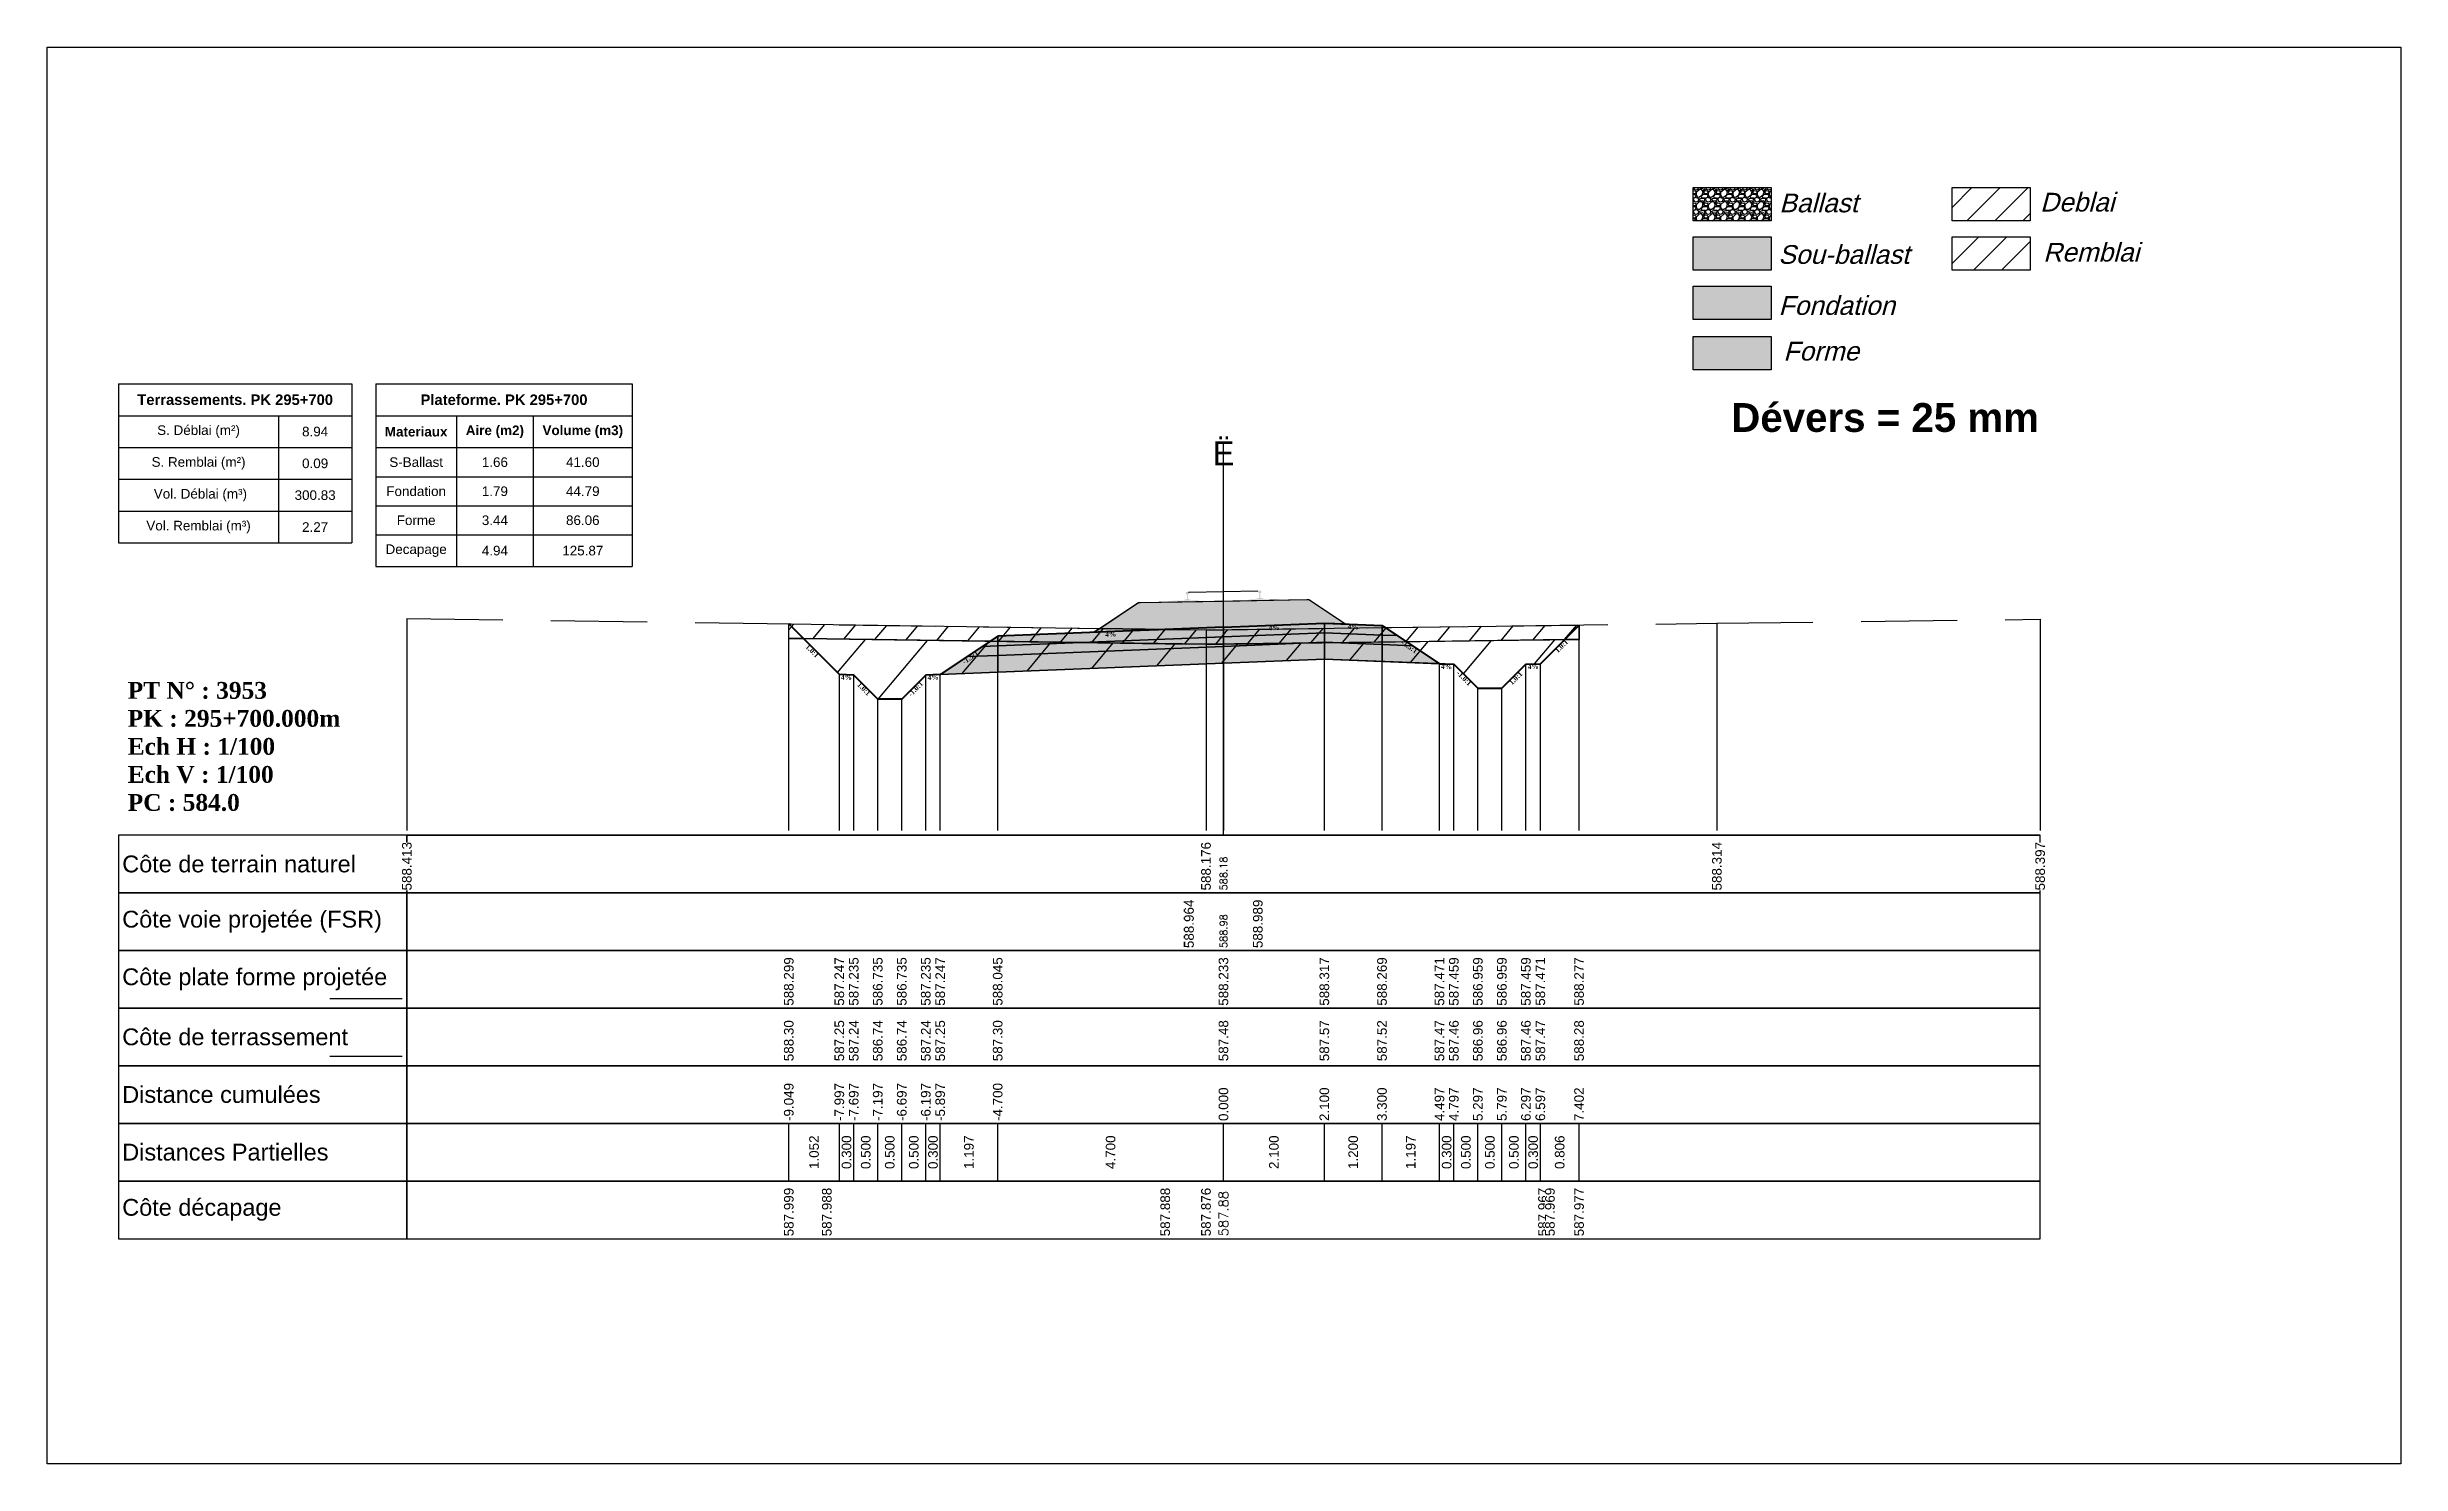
# Model space of a CAD drawing. Header units: millimetres. Extents: x 2762 to 3076, y 916 to 3305.
# Drawn here: x 2873.89 to 2922.89, y 3161.59 to 3191.09 of the extents above; entities that cross this region are included whole.
import ezdxf

# ---------------------------------------------------------------- set-up
doc = ezdxf.new("R2010")
doc.units = ezdxf.units.MM
doc.header["$LTSCALE"] = 2
doc.linetypes.add('CACHE', pattern=[9.525, 6.35, -3.175])
doc.linetypes.add('DASHED', pattern=[0.75, 0.5, -0.25])
for name, color, linetype in [('C-ANNO-TABL', 1, 'Continuous'), ('C-ANNO-TABL-TEXT', 150, 'Continuous'), ('C-ANNO-TABL-TITL', 150, 'Continuous'), ('C-ANNO-TABL-TTBL', 5, 'Continuous'), ('C-ROAD-CORR', 5, 'Continuous'), ('C-ROAD-SCTN', 7, 'Continuous')]:
    doc.layers.add(name, color=color, linetype=linetype)
doc.styles.add('ARIAL', font='arial.ttf')
doc.styles.add('C3D_Etiquette', font='romans.shx')
doc.styles.add('C3D_Profil_Travers', font='romans.shx')
doc.styles.get("Standard").update_dxf_attribs({"font": 'arial.ttf'})

msp = doc.modelspace()

# ---------------------------------------------------------------- texts
at = {"insert": (2908.949, 3183.682), "char_height": 0.6, "attachment_point": 1}
msp.add_mtext_dynamic_manual_height_columns('{\\fArial|b1|i0|c0|p34;Dévers = 25 mm}', width=8.82587, gutter_width=1.25, heights=[0], dxfattribs=at)
at = {"color": 7, "linetype": 'Continuous', "lineweight": -3}
for s, insert, char_height, attachment_point, style in [('{\\fWingdings|b0|i0|c2|p0;Ë}', (2898.38, 3182.384), 0.5, 8, 'C3D_Profil_Travers'), ('{\\fTimes New Roman|b1|i0|c0|p18;PT N° : 3953\\PPK : 295+700.000m\\PEch H : 1/100\\PEch V : 1/100\\PPC : 584.0}', (2875.568, 3175.184), 0.35, 7, 'C3D_Profil_Travers'), ('{\\fArial|b0|i0|c0|p34;Côte de terrain naturel}', (2875.454, 3174.084), 0.35, 4, 'C3D_Etiquette'), ('{\\fArial|b0|i0|c0|p34;Côte plate forme projetée}', (2875.454, 3171.684), 0.35, 4, 'C3D_Etiquette'), ('{\\fArial|b0|i0|c0|p34;Côte de terrassement}', (2875.454, 3170.484), 0.35, 4, 'C3D_Etiquette'), ('{\\fArial|b0|i0|c0|p34;Distance cumulées}', (2875.454, 3169.284), 0.35, 4, 'C3D_Etiquette'), ('{\\fArial|b0|i0|c0|p34;Distances Partielles}', (2875.454, 3168.084), 0.35, 4, 'C3D_Etiquette'), ('{\\fArial|b0|i0|c0|p34;Côte décapage}', (2875.454, 3166.884), 0.35, 4, 'C3D_Etiquette')]:
    msp.add_mtext(s, dxfattribs=dict(at, insert=insert, char_height=char_height, attachment_point=attachment_point, style=style))
at = {"color": 7, "linetype": 'Continuous', "lineweight": -3, "char_height": 0.1, "attachment_point": 2, "style": 'C3D_Etiquette'}
for s, insert, width, rotation in [('{\\fTimes New Roman|b1|i0|c0|p18;1.0:1}', (2889.854, 3178.554), 0.29001, 315), ('{\\fTimes New Roman|b1|i0|c0|p18;4%}', (2896.03, 3178.919), 0.42071, 2.2906), ('{\\fTimes New Roman|b1|i0|c0|p18;4%}', (2899.43, 3179.055), 0.37094, 2.2906), ('{\\fTimes New Roman|b1|i0|c0|p18;4%}', (2901.079, 3179.073), 0.42071, 357.7094), ('{\\fTimes New Roman|b1|i0|c0|p18;-1.5:1}', (2902.276, 3178.651), 0.34598, 326.3099), ('{\\fTimes New Roman|b1|i0|c0|p18;1.0:1}', (2905.382, 3178.655), 0.29001, 45), ('{\\fTimes New Roman|b1|i0|c0|p18;-1.5:1}', (2893.083, 3178.427), 0.34598, 33.6901), ('{\\fTimes New Roman|b1|i0|c0|p18;4%}', (2903.026, 3178.245), 0.42071, 357.7094), ('{\\fTimes New Roman|b1|i0|c0|p18;4%}', (2904.827, 3178.245), 0.37094, 2.2906), ('{\\fTimes New Roman|b1|i0|c0|p18;4%}', (2890.533, 3178.021), 0.37094, 357.7094), ('{\\fTimes New Roman|b1|i0|c0|p18;1.0:1}', (2890.93, 3177.766), 0.29001, 315), ('{\\fTimes New Roman|b1|i0|c0|p18;-1.0:1}', (2891.936, 3177.766), 0.34598, 45), ('{\\fTimes New Roman|b1|i0|c0|p18;4%}', (2892.333, 3178.021), 0.42071, 2.2906), ('{\\fTimes New Roman|b1|i0|c0|p18;-1.0:1}', (2903.424, 3177.99), 0.34598, 315), ('{\\fTimes New Roman|b1|i0|c0|p18;1.0:1}', (2904.429, 3177.99), 0.29001, 45)]:
    msp.add_mtext(s, dxfattribs=dict(at, insert=insert, width=width, rotation=rotation))
at = {"color": 7, "linetype": 'Continuous', "lineweight": -3, "insert": (2875.454, 3172.884), "char_height": 0.35, "attachment_point": 4}
msp.add_mtext('{\\fArial|b0|i0|c0|p34;Côte voie projetée (FSR)}', dxfattribs=at)
at = {"color": 7, "linetype": 'Continuous', "lineweight": -3, "rotation": 90, "style": 'C3D_Profil_Travers'}
for s, insert, char_height, attachment_point in [('588.98', (2898.38, 3172.334), 0.15, 4), ('{\\fArial|b0|i0|c0|p34;588.30}', (2889.331, 3169.979), 0.2, 4), ('{\\fArial|b0|i0|c0|p34;587.25}', (2890.383, 3169.979), 0.2, 4), ('{\\fArial|b0|i0|c0|p34;587.24}', (2890.683, 3169.979), 0.2, 4), ('{\\fArial|b0|i0|c0|p34;586.74}', (2891.183, 3169.979), 0.2, 4), ('{\\fArial|b0|i0|c0|p34;586.74}', (2891.683, 3169.979), 0.2, 4), ('{\\fArial|b0|i0|c0|p34;587.24}', (2892.183, 3169.979), 0.2, 4), ('{\\fArial|b0|i0|c0|p34;587.25}', (2892.483, 3169.979), 0.2, 4), ('{\\fArial|b0|i0|c0|p34;587.30}', (2893.68, 3169.979), 0.2, 4), ('{\\fArial|b0|i0|c0|p34;587.48}', (2898.38, 3169.979), 0.2, 4), ('{\\fArial|b0|i0|c0|p34;587.57}', (2900.48, 3169.979), 0.2, 4), ('{\\fArial|b0|i0|c0|p34;587.52}', (2901.68, 3169.979), 0.2, 4), ('{\\fArial|b0|i0|c0|p34;587.47}', (2902.876, 3169.979), 0.2, 4), ('{\\fArial|b0|i0|c0|p34;587.46}', (2903.176, 3169.979), 0.2, 4), ('{\\fArial|b0|i0|c0|p34;586.96}', (2903.676, 3169.979), 0.2, 4), ('{\\fArial|b0|i0|c0|p34;586.96}', (2904.176, 3169.979), 0.2, 4), ('{\\fArial|b0|i0|c0|p34;587.46}', (2904.676, 3169.979), 0.2, 4), ('{\\fArial|b0|i0|c0|p34;587.47}', (2904.976, 3169.979), 0.2, 4), ('{\\fArial|b0|i0|c0|p34;588.28}', (2905.782, 3169.979), 0.2, 4), ('{\\fArial|b0|i0|c0|p34;1.052}', (2889.857, 3168.084), 0.2, 5), ('{\\fArial|b0|i0|c0|p34;0.300}', (2890.533, 3168.084), 0.2, 5), ('{\\fArial|b0|i0|c0|p34;0.500}', (2890.933, 3168.084), 0.2, 5), ('{\\fArial|b0|i0|c0|p34;0.500}', (2891.433, 3168.084), 0.2, 5), ('{\\fArial|b0|i0|c0|p34;0.500}', (2891.933, 3168.084), 0.2, 5), ('{\\fArial|b0|i0|c0|p34;0.300}', (2892.333, 3168.084), 0.2, 5), ('{\\fArial|b0|i0|c0|p34;1.197}', (2893.081, 3168.084), 0.2, 5), ('{\\fArial|b0|i0|c0|p34;4.700}', (2896.03, 3168.084), 0.2, 5), ('{\\fArial|b0|i0|c0|p34;2.100}', (2899.43, 3168.084), 0.2, 5), ('{\\fArial|b0|i0|c0|p34;1.200}', (2901.08, 3168.084), 0.2, 5), ('{\\fArial|b0|i0|c0|p34;1.197}', (2902.278, 3168.084), 0.2, 5), ('{\\fArial|b0|i0|c0|p34;0.300}', (2903.026, 3168.084), 0.2, 5), ('{\\fArial|b0|i0|c0|p34;0.500}', (2903.426, 3168.084), 0.2, 5), ('{\\fArial|b0|i0|c0|p34;0.500}', (2903.926, 3168.084), 0.2, 5), ('{\\fArial|b0|i0|c0|p34;0.500}', (2904.426, 3168.084), 0.2, 5), ('{\\fArial|b0|i0|c0|p34;0.300}', (2904.826, 3168.084), 0.2, 5), ('{\\fArial|b0|i0|c0|p34;0.806}', (2905.379, 3168.084), 0.2, 5)]:
    msp.add_mtext(s, dxfattribs=dict(at, insert=insert, char_height=char_height, attachment_point=attachment_point))
at = {"layer": 'C-ANNO-TABL-TEXT', "color": 7, "style": 'ARIAL', "oblique": 15}
for s, p in [('Ballast', (2909.949, 3187.654)), ('Deblai', (2915.379, 3187.67)), ('Sou-ballast', (2909.929, 3186.581)), ('Remblai', (2915.443, 3186.628)), ('Fondation', (2909.934, 3185.518)), ('Forme', (2910.034, 3184.568))]:
    msp.add_text(s, height=0.39, dxfattribs=at).set_placement(p)
at = {"layer": 'C-ANNO-TABL-TEXT', "color": 7, "linetype": 'Continuous', "lineweight": -3, "char_height": 0.2, "attachment_point": 5, "style": 'ARIAL'}
for s, insert in [('{\\fArial|b0|i0|c0|p34;\\C7;8.94}', (2879.47, 3183.088)), ('{\\fArial|b0|i0|c0|p34;\\C7;S-Ballast}', (2881.573, 3182.451)), ('{\\fArial|b0|i0|c0|p34;\\C7;1.66}', (2883.212, 3182.451)), ('{\\C18;\\c0;41.60}', (2885.042, 3182.451)), ('{\\fArial|b0|i0|c0|p34;\\C7;0.09}', (2879.47, 3182.426)), ('{\\fArial|b0|i0|c0|p34;\\C7;300.83}', (2879.47, 3181.764)), ('{\\fArial|b0|i0|c0|p34;\\C7;Fondation}', (2881.573, 3181.845)), ('{\\fArial|b0|i0|c0|p34;\\C7;1.79}', (2883.212, 3181.845)), ('{\\C18;\\c0;44.79}', (2885.042, 3181.845)), ('{\\fArial|b0|i0|c0|p34;\\C7;2.27}', (2879.47, 3181.101)), ('{\\fArial|b0|i0|c0|p34;\\C7;Forme}', (2881.573, 3181.241)), ('{\\fArial|b0|i0|c0|p34;\\C7;3.44}', (2883.212, 3181.241)), ('{\\C18;\\c0;86.06}', (2885.042, 3181.241)), ('{\\fArial|b0|i0|c0|p34;\\C7;Decapage}', (2881.573, 3180.609)), ('{\\fArial|b0|i0|c0|p34;\\C7;4.94}', (2883.212, 3180.609)), ('{\\C18;\\c0;125.87}', (2885.042, 3180.609))]:
    msp.add_mtext(s, dxfattribs=dict(at, insert=insert))
at = {"layer": 'C-ANNO-TABL-TITL', "color": 7, "linetype": 'Continuous', "lineweight": -3, "attachment_point": 5, "style": 'ARIAL'}
for s, insert, char_height in [('{\\fArial|b1|i0|c0|p34;\\C7;Terrassements. PK 295+700}', (2877.805, 3183.751), 0.22), ('{\\fArial|b1|i0|c0|p34;\\C18;\\c0;Plateforme. PK 295+700}', (2883.402, 3183.75), 0.22), ('{\\fArial|b0|i0|c0|p34;\\C7;S. Déblai (m²) }', (2877.043, 3183.088), 0.2), ('{\\fArial|b1|i0|c0|p34;\\C7;Materiaux   }', (2881.573, 3183.085), 0.2), ('{\\fArial|b1|i0|c0|p34;\\C7;Aire (m2)}', (2883.212, 3183.085), 0.2), ('{\\fArial|b1|i0|c0|p34;\\C7;Volume (m3)}', (2885.042, 3183.085), 0.2), ('{\\fArial|b0|i0|c0|p34;\\C7;S. Remblai (m²) }', (2877.043, 3182.426), 0.2), ('{\\fArial|b0|i0|c0|p34;\\C7; Vol. Déblai (m³) }', (2877.043, 3181.764), 0.2), ('{\\fArial|b0|i0|c0|p34;\\C7;Vol. Remblai (m³)}', (2877.043, 3181.101), 0.2)]:
    msp.add_mtext(s, dxfattribs=dict(at, insert=insert, char_height=char_height))

# ---------------------------------------------------------------- hatches: boundary and pattern name
h = msp.add_hatch(color=11)
h.dxf.hatch_style = 1
h.paths.add_polyline_path([(2909.781, 3187.14), (2908.155, 3187.14), (2908.155, 3186.448), (2909.781, 3186.448)])
h = msp.add_hatch(color=30)
h.dxf.hatch_style = 1
h.paths.add_polyline_path([(2909.781, 3186.113), (2908.155, 3186.113), (2908.155, 3185.421), (2909.781, 3185.421)])
h = msp.add_hatch(color=83)
h.dxf.hatch_style = 1
h.paths.add_polyline_path([(2909.781, 3185.067), (2908.155, 3185.067), (2908.155, 3184.375), (2909.781, 3184.375)])
at = {"linetype": 'Continuous', "lineweight": -3}
msp.add_hatch(color=254, dxfattribs=at).paths.add_polyline_path([(2897.169, 3179.356), (2897.166, 3179.541), (2897.28, 3179.564), (2897.628, 3179.57), (2897.628, 3179.575), (2897.554, 3179.574), (2897.554, 3179.584), (2897.555, 3179.585), (2897.556, 3179.586), (2897.558, 3179.586), (2897.578, 3179.588), (2897.581, 3179.589), (2897.584, 3179.59), (2897.612, 3179.601), (2897.614, 3179.602), (2897.615, 3179.603), (2897.616, 3179.605), (2897.617, 3179.609), (2897.618, 3179.616), (2897.619, 3179.625), (2897.62, 3179.636), (2897.62, 3179.659), (2897.619, 3179.675), (2897.618, 3179.682), (2897.617, 3179.688), (2897.616, 3179.692), (2897.616, 3179.694), (2897.615, 3179.697), (2897.614, 3179.699), (2897.613, 3179.701), (2897.612, 3179.702), (2897.61, 3179.703), (2897.595, 3179.708), (2897.592, 3179.709), (2897.592, 3179.71), (2897.591, 3179.712), (2897.591, 3179.714), (2897.591, 3179.732), (2897.591, 3179.737), (2897.592, 3179.739), (2897.594, 3179.741), (2897.596, 3179.743), (2897.599, 3179.744), (2897.6, 3179.745), (2897.604, 3179.746), (2897.608, 3179.746), (2897.611, 3179.747), (2897.615, 3179.747), (2897.62, 3179.747), (2897.623, 3179.747), (2897.626, 3179.747), (2897.63, 3179.747), (2897.633, 3179.747), (2897.637, 3179.747), (2897.642, 3179.747), (2897.645, 3179.747), (2897.649, 3179.747), (2897.653, 3179.746), (2897.654, 3179.745), (2897.656, 3179.744), (2897.659, 3179.743), (2897.661, 3179.74), (2897.662, 3179.738), (2897.663, 3179.734), (2897.663, 3179.716), (2897.663, 3179.713), (2897.662, 3179.712), (2897.662, 3179.711), (2897.659, 3179.709), (2897.644, 3179.703), (2897.643, 3179.702), (2897.641, 3179.701), (2897.64, 3179.7), (2897.64, 3179.698), (2897.639, 3179.694), (2897.638, 3179.693), (2897.638, 3179.688), (2897.637, 3179.682), (2897.637, 3179.676), (2897.636, 3179.66), (2897.637, 3179.636), (2897.638, 3179.626), (2897.639, 3179.617), (2897.641, 3179.609), (2897.642, 3179.605), (2897.642, 3179.604), (2897.644, 3179.603), (2897.646, 3179.601), (2897.674, 3179.591), (2897.677, 3179.59), (2897.681, 3179.59), (2897.701, 3179.589), (2897.702, 3179.588), (2897.703, 3179.588), (2897.704, 3179.586), (2897.704, 3179.577), (2897.63, 3179.575), (2897.63, 3179.57), (2897.834, 3179.573), (2897.966, 3179.545), (2898.8, 3179.559), (2898.931, 3179.593), (2899.135, 3179.596), (2899.135, 3179.602), (2899.061, 3179.6), (2899.061, 3179.61), (2899.062, 3179.611), (2899.063, 3179.612), (2899.064, 3179.612), (2899.084, 3179.614), (2899.088, 3179.615), (2899.091, 3179.616), (2899.119, 3179.627), (2899.121, 3179.628), (2899.122, 3179.63), (2899.123, 3179.631), (2899.124, 3179.635), (2899.125, 3179.642), (2899.126, 3179.651), (2899.127, 3179.662), (2899.126, 3179.686), (2899.125, 3179.701), (2899.125, 3179.708), (2899.124, 3179.714), (2899.123, 3179.718), (2899.123, 3179.72), (2899.122, 3179.724), (2899.121, 3179.725), (2899.12, 3179.727), (2899.118, 3179.728), (2899.117, 3179.729), (2899.102, 3179.734), (2899.099, 3179.736), (2899.098, 3179.737), (2899.098, 3179.738), (2899.098, 3179.741), (2899.097, 3179.759), (2899.098, 3179.763), (2899.099, 3179.765), (2899.101, 3179.768), (2899.103, 3179.769), (2899.106, 3179.771), (2899.107, 3179.771), (2899.11, 3179.772), (2899.114, 3179.773), (2899.118, 3179.773), (2899.122, 3179.773), (2899.127, 3179.773), (2899.13, 3179.773), (2899.133, 3179.774), (2899.136, 3179.774), (2899.14, 3179.774), (2899.144, 3179.774), (2899.149, 3179.773), (2899.152, 3179.773), (2899.156, 3179.773), (2899.16, 3179.772), (2899.161, 3179.772), (2899.163, 3179.77), (2899.165, 3179.769), (2899.168, 3179.767), (2899.169, 3179.764), (2899.169, 3179.76), (2899.17, 3179.742), (2899.17, 3179.739), (2899.169, 3179.738), (2899.169, 3179.737), (2899.166, 3179.735), (2899.151, 3179.729), (2899.149, 3179.729), (2899.148, 3179.727), (2899.147, 3179.726), (2899.146, 3179.724), (2899.146, 3179.721), (2899.145, 3179.719), (2899.144, 3179.714), (2899.144, 3179.708), (2899.143, 3179.702), (2899.143, 3179.686), (2899.143, 3179.662), (2899.145, 3179.652), (2899.146, 3179.643), (2899.147, 3179.636), (2899.148, 3179.632), (2899.149, 3179.63), (2899.15, 3179.629), (2899.153, 3179.628), (2899.181, 3179.618), (2899.184, 3179.616), (2899.187, 3179.616), (2899.207, 3179.615), (2899.209, 3179.615), (2899.21, 3179.614), (2899.211, 3179.613), (2899.211, 3179.603), (2899.137, 3179.602), (2899.137, 3179.596), (2899.485, 3179.602), (2899.6, 3179.583), (2899.604, 3179.398)])
h = msp.add_hatch(dxfattribs=at)
h.set_pattern_fill('GRAVEL', color=252, scale=0.009, style=0)
h.set_pattern_definition([(228.0128, (2895.966965, 3179.219604), (-1.8288, -2.0574), [0.030755, -3.0447435]), (184.96974, (2895.946391, 3179.196744), (2.743199999, 0.228600013), [0.0527764, -5.2248644]), (132.51045, (2895.893813, 3179.192172), (2.286, -2.5146), [0.0372133, -3.684125]), (267.2737, (2895.804659, 3179.135022), (0.2286, 4.572), [0.0480604, -4.7579794]), (292.83365, (2895.802373, 3179.087016), (-1.143, 2.7432), [0.047127, -4.6655827]), (357.2737, (2895.820661, 3179.043582), (-4.572, 0.2286), [0.0480604, -4.7579794]), (37.69424, (2895.868667, 3179.0412955), (-2.9718, -2.286), [0.0635574, -6.2921804]), (72.25533, (2895.918959, 3179.0801575), (1.6002, 5.0292), [0.0600048, -5.940473]), (121.42957, (2895.937247, 3179.137308), (-1.8288, 2.9718), [0.048223, -4.774099]), (175.23636, (2895.912101, 3179.178456), (2.5146, -0.2286), [0.055054, -2.697654]), (222.39744, (2895.857237, 3179.1830275), (-2.7432, -2.5146), [0.071197, -7.0485095]), (138.81407, (2896.030973, 3179.132736), (-1.6002, 1.3716), [0.0243004, -2.405751]), (171.46923, (2896.012685, 3179.148738), (2.9718, -0.4572), [0.0462314, -4.5769175]), (225, (2895.96697, 3179.1556), (-3e-17, -0.2286), [0.032329, -0.29096]), (203.1986, (2895.950963, 3179.183028), (1.143, 0.4572), [0.01741, -1.723556]), (291.8014, (2895.93496, 3179.17617), (-0.2286, 0.6858), [0.024621, -1.206428]), (30.9638, (2895.944105, 3179.15331), (0.6858, 0.4572), [0.039989, -1.292967]), (161.565, (2895.978395, 3179.17388), (0.4572, -0.2286), [0.028916, -0.693981]), (16.38954, (2895.802373, 3179.17617), (2.286, 0.6858), [0.040508, -4.0102944]), (70.34618, (2895.841235, 3179.1876), (-0.9144, -2.5146), [0.033984, -3.3643994]), (293.1986, (2895.978395, 3179.219604), (-0.4572, 1.143), [0.034819, -1.7061465]), (343.61046, (2895.992111, 3179.1876), (-2.286, 0.6858), [0.040508, -4.0102944]), (339.44395, (2895.802373, 3179.034438), (-1.143, 0.4572), [0.039063, -1.914096]), (294.77514, (2895.838949, 3179.020722), (-1.143, 2.5146), [0.0327305, -3.2403234]), (66.8014, (2895.98068, 3178.991004), (0.4572, 1.143), [0.034819, -1.7061465]), (17.35402, (2895.994397, 3179.023008), (-2.9718, -0.9144), [0.0383204, -3.793714]), (69.44395, (2895.868667, 3178.991004), (-0.4572, -1.143), [0.0195316, -1.933628]), (101.3099, (2895.966965, 3178.991004), (-0.2286, 0.9144), [0.011656, -1.1539795]), (165.9638, (2895.96468, 3179.002434), (0.6858, -0.2286), [0.047127, -0.895415]), (186.009, (2895.918959, 3179.013864), (2.286, 0.2286), [0.043674, -4.323723]), (303.69, (2895.944105, 3179.132736), (-0.2286, 0.4572), [0.032969, -0.79126]), (353.15723, (2895.962393, 3179.1053035), (3.8862, -0.4572), [0.05756, -5.698441]), (60.9454, (2896.019543, 3179.098446), (-0.9144, -1.6002), [0.023536, -2.330045]), (90, (2896.03097, 3179.11902), (-0.2286, 0.2286), [0.013716, -0.214884]), (120.25644, (2895.914387, 3179.020722), (0.9144, -1.6002), [0.031758, -3.1440547]), (48.0128, (2895.898385, 3179.048154), (1.8288, 2.0574), [0.06151, -3.0139886]), (0, (2895.93953, 3179.09387), (0.2286, 0.2286), [0.059436, -0.169164]), (325.30485, (2895.998969, 3179.093874), (2.286, -1.6002), [0.036145, -3.5783385]), (254.0546, (2896.028687, 3179.0733), (-0.2286, -0.9144), [0.033285, -1.6309485]), (207.64598, (2896.019543, 3179.041296), (-4.3434, -2.286), [0.054193, -5.365122]), (175.42608, (2895.971537, 3179.0161495), (-2.9718, 0.2286), [0.0573327, -5.675926])])
h.paths.add_polyline_path([(2895.802, 3178.991), (2896.608, 3179.528), (2896.652, 3179.528), (2900.114, 3179.589), (2900.158, 3179.589), (2900.916, 3179.084), (2900.48, 3179.101), (2897.223, 3178.971)])
h.paths.add_polyline_path([(2895.679, 3178.909), (2895.802, 3178.991), (2897.223, 3178.971)])
h = msp.add_hatch(dxfattribs=at)
h.set_pattern_fill('_U', color=150, scale=0.5, angle=50, style=0, pattern_type=0)
h.set_pattern_definition([(50, (2905.47805, 3178.75673), (-0.383022, 0.321394), [])])
h.paths.add_polyline_path([(2905.478, 3178.757), (2905.782, 3179.061), (2905.782, 3178.761)])
h.paths.add_polyline_path([(2901.747, 3179.008), (2905.782, 3179.061), (2905.478, 3178.757), (2905.176, 3178.753), (2905.032, 3178.751), (2902.188, 3178.714)])
h.paths.add_polyline_path([(2895.679, 3178.909), (2895.802, 3178.991), (2897.223, 3178.971)])
h.paths.add_polyline_path([(2893.521, 3178.724), (2893.68, 3178.829), (2895.679, 3178.909), (2897.223, 3178.971), (2898.016, 3178.959), (2901.747, 3179.008), (2902.188, 3178.714), (2898.016, 3178.659)])
h.paths.add_polyline_path([(2889.331, 3179.083), (2895.802, 3178.991), (2895.679, 3178.909), (2893.68, 3178.829), (2893.521, 3178.724), (2889.635, 3178.779)])
h.paths.add_polyline_path([(2889.331, 3178.783), (2889.331, 3179.083), (2889.635, 3178.779)])
h = msp.add_hatch(dxfattribs=at)
h.set_pattern_fill('_U', color=1, angle=50, style=0, pattern_type=0)
h.set_pattern_definition([(50, (2889.635, 3178.7789), (-0.766044, 0.64279), [])])
h.paths.add_polyline_path([(2889.635, 3178.779), (2898.016, 3178.659), (2905.032, 3178.751), (2905.176, 3178.753), (2905.478, 3178.757), (2904.976, 3178.255), (2904.676, 3178.243), (2904.176, 3177.743), (2903.676, 3177.743), (2903.176, 3178.243), (2900.48, 3178.351), (2892.183, 3178.019), (2891.683, 3177.519), (2891.183, 3177.519), (2890.683, 3178.019), (2890.383, 3178.031)])
h = msp.add_hatch(color=83, dxfattribs=at)
h.paths.add_polyline_path([(2901.68, 3178.303), (2901.68, 3178.653), (2902.318, 3178.627), (2902.876, 3178.255)])
h.paths.add_polyline_path([(2900.48, 3178.351), (2900.48, 3178.701), (2901.68, 3178.653), (2901.68, 3178.303)])
h.paths.add_polyline_path([(2898.38, 3178.267), (2898.38, 3178.617), (2900.48, 3178.701), (2900.48, 3178.351)])
h.paths.add_polyline_path([(2893.68, 3178.079), (2893.68, 3178.429), (2898.38, 3178.617), (2898.38, 3178.267)])
h.paths.add_polyline_path([(2892.483, 3178.031), (2893.041, 3178.403), (2893.68, 3178.429), (2893.68, 3178.079)])
h = msp.add_hatch(color=30, dxfattribs=at)
h.paths.add_polyline_path([(2901.68, 3178.653), (2901.68, 3178.853), (2901.999, 3178.84), (2902.318, 3178.627)])
h.paths.add_polyline_path([(2900.48, 3178.701), (2900.48, 3178.901), (2901.68, 3178.853), (2901.68, 3178.653)])
h.paths.add_polyline_path([(2898.38, 3178.617), (2898.38, 3178.817), (2900.48, 3178.901), (2900.48, 3178.701)])
h.paths.add_polyline_path([(2893.68, 3178.429), (2893.68, 3178.629), (2898.38, 3178.817), (2898.38, 3178.617)])
h.paths.add_polyline_path([(2893.041, 3178.403), (2893.36, 3178.616), (2893.68, 3178.629), (2893.68, 3178.429)])
h = msp.add_hatch(color=11, dxfattribs=at)
h.paths.add_polyline_path([(2901.68, 3178.853), (2901.68, 3179.053), (2901.999, 3178.84)])
h.paths.add_polyline_path([(2900.48, 3178.901), (2900.48, 3179.101), (2901.68, 3179.053), (2901.68, 3178.853)])
h.paths.add_polyline_path([(2898.38, 3178.817), (2898.38, 3179.017), (2900.48, 3179.101), (2900.48, 3178.901)])
h.paths.add_polyline_path([(2893.68, 3178.629), (2893.68, 3178.829), (2898.38, 3179.017), (2898.38, 3178.817)])
h.paths.add_polyline_path([(2893.36, 3178.616), (2893.68, 3178.829), (2893.68, 3178.629)])

# ---------------------------------------------------------------- linework, layer by layer
for p, q in [((2908.155, 3188.167), (2909.781, 3188.167)), ((2908.155, 3187.476), (2908.155, 3188.167)), ((2909.781, 3188.167), (2909.781, 3187.476)), ((2913.548, 3188.167), (2915.174, 3188.167)), ((2913.548, 3187.476), (2913.548, 3188.167)), ((2915.174, 3188.167), (2915.174, 3187.476)), ((2909.781, 3187.476), (2908.155, 3187.476)), ((2915.174, 3187.476), (2913.548, 3187.476)), ((2908.155, 3187.14), (2909.781, 3187.14)), ((2908.155, 3186.448), (2908.155, 3187.14)), ((2909.781, 3187.14), (2909.781, 3186.448)), ((2913.548, 3187.14), (2915.174, 3187.14)), ((2913.548, 3186.448), (2913.548, 3187.14)), ((2915.174, 3187.14), (2915.174, 3186.448)), ((2909.781, 3186.448), (2908.155, 3186.448)), ((2908.155, 3186.113), (2909.781, 3186.113)), ((2908.155, 3185.421), (2908.155, 3186.113)), ((2909.781, 3186.113), (2909.781, 3185.421)), ((2915.174, 3186.448), (2913.548, 3186.448)), ((2909.781, 3185.421), (2908.155, 3185.421)), ((2908.155, 3185.067), (2909.781, 3185.067)), ((2908.155, 3184.375), (2908.155, 3185.067)), ((2909.781, 3185.067), (2909.781, 3184.375)), ((2909.781, 3184.375), (2908.155, 3184.375))]:
    msp.add_line(p, q)
at = {"linetype": 'Continuous'}
for p, q in [((2908.158, 3188.121), (2908.155, 3188.122)), ((2908.155, 3188.119), (2908.158, 3188.121)), ((2908.195, 3188.093), (2908.155, 3188.099)), ((2908.155, 3188.053), (2908.205, 3188.047)), ((2908.155, 3188.032), (2908.181, 3188.032)), ((2908.207, 3187.968), (2908.155, 3187.941)), ((2908.16, 3187.918), (2908.176, 3187.954)), ((2908.161, 3188.167), (2908.174, 3188.137)), ((2908.173, 3188.137), (2908.216, 3188.124)), ((2908.176, 3187.954), (2908.217, 3187.967)), ((2908.18, 3188.035), (2908.214, 3188.012)), ((2908.218, 3188.077), (2908.197, 3188.094)), ((2908.204, 3188.037), (2908.217, 3188.06)), ((2908.214, 3188.009), (2908.204, 3187.974)), ((2908.216, 3188.124), (2908.26, 3188.137)), ((2908.216, 3187.965), (2908.257, 3187.95)), ((2908.219, 3188.078), (2908.217, 3188.025)), ((2908.217, 3188.06), (2908.217, 3188.075)), ((2908.217, 3188.025), (2908.237, 3187.977)), ((2908.284, 3188.124), (2908.225, 3188.071)), ((2908.237, 3187.974), (2908.29, 3187.971)), ((2908.256, 3187.952), (2908.271, 3187.919)), ((2908.26, 3188.136), (2908.271, 3188.167)), ((2908.337, 3188.124), (2908.276, 3188.129)), ((2908.29, 3187.974), (2908.346, 3188.017)), ((2908.317, 3188.142), (2908.293, 3188.167)), ((2908.36, 3188.148), (2908.302, 3188.142)), ((2908.324, 3187.981), (2908.369, 3188.032)), ((2908.343, 3187.952), (2908.325, 3187.983)), ((2908.364, 3188.08), (2908.336, 3188.125)), ((2908.405, 3187.948), (2908.341, 3187.953)), ((2908.346, 3188.017), (2908.366, 3188.081)), ((2908.397, 3187.931), (2908.346, 3187.943)), ((2908.363, 3188.124), (2908.373, 3188.099)), ((2908.382, 3188.132), (2908.364, 3188.124)), ((2908.369, 3188.032), (2908.435, 3188.032)), ((2908.374, 3188.098), (2908.412, 3188.121)), ((2908.399, 3188.101), (2908.374, 3188.075)), ((2908.374, 3188.076), (2908.394, 3188.045)), ((2908.394, 3188.167), (2908.376, 3188.147)), ((2908.412, 3188.121), (2908.381, 3188.131)), ((2908.395, 3188.055), (2908.459, 3188.047)), ((2908.449, 3188.093), (2908.399, 3188.1)), ((2908.461, 3187.968), (2908.408, 3187.94)), ((2908.414, 3187.918), (2908.43, 3187.954)), ((2908.415, 3188.167), (2908.428, 3188.137)), ((2908.427, 3188.137), (2908.47, 3188.124)), ((2908.43, 3187.954), (2908.471, 3187.967)), ((2908.434, 3188.035), (2908.468, 3188.012)), ((2908.472, 3188.077), (2908.451, 3188.094)), ((2908.458, 3188.037), (2908.471, 3188.06)), ((2908.468, 3188.009), (2908.458, 3187.974)), ((2908.47, 3188.124), (2908.514, 3188.137)), ((2908.47, 3187.965), (2908.511, 3187.95)), ((2908.473, 3188.078), (2908.471, 3188.025)), ((2908.471, 3188.06), (2908.471, 3188.075)), ((2908.471, 3188.025), (2908.491, 3187.977)), ((2908.538, 3188.124), (2908.479, 3188.071)), ((2908.491, 3187.974), (2908.544, 3187.971)), ((2908.51, 3187.952), (2908.525, 3187.919)), ((2908.514, 3188.136), (2908.525, 3188.167)), ((2908.591, 3188.124), (2908.53, 3188.129)), ((2908.544, 3187.974), (2908.6, 3188.017)), ((2908.571, 3188.142), (2908.547, 3188.167)), ((2908.614, 3188.148), (2908.556, 3188.142)), ((2908.578, 3187.981), (2908.623, 3188.032)), ((2908.597, 3187.952), (2908.579, 3187.983)), ((2908.618, 3188.08), (2908.59, 3188.125)), ((2908.659, 3187.948), (2908.595, 3187.953)), ((2908.6, 3188.017), (2908.62, 3188.081)), ((2908.651, 3187.931), (2908.6, 3187.943)), ((2908.617, 3188.124), (2908.627, 3188.099)), ((2908.636, 3188.132), (2908.618, 3188.124)), ((2908.623, 3188.032), (2908.689, 3188.032)), ((2908.628, 3188.098), (2908.666, 3188.121)), ((2908.653, 3188.101), (2908.628, 3188.075)), ((2908.628, 3188.076), (2908.648, 3188.045)), ((2908.648, 3188.167), (2908.63, 3188.147)), ((2908.666, 3188.121), (2908.635, 3188.131)), ((2908.649, 3188.055), (2908.713, 3188.047)), ((2908.703, 3188.093), (2908.653, 3188.1)), ((2908.715, 3187.968), (2908.662, 3187.94)), ((2908.668, 3187.918), (2908.684, 3187.954)), ((2908.669, 3188.167), (2908.682, 3188.137)), ((2908.681, 3188.137), (2908.724, 3188.124)), ((2908.684, 3187.954), (2908.725, 3187.967)), ((2908.688, 3188.035), (2908.722, 3188.012)), ((2908.726, 3188.077), (2908.705, 3188.094)), ((2908.712, 3188.037), (2908.725, 3188.06)), ((2908.722, 3188.009), (2908.712, 3187.974)), ((2908.724, 3188.124), (2908.768, 3188.137)), ((2908.724, 3187.965), (2908.765, 3187.95)), ((2908.727, 3188.078), (2908.725, 3188.025)), ((2908.725, 3188.06), (2908.725, 3188.075)), ((2908.725, 3188.025), (2908.745, 3187.977)), ((2908.792, 3188.124), (2908.733, 3188.071)), ((2908.745, 3187.974), (2908.798, 3187.971)), ((2908.764, 3187.952), (2908.779, 3187.919)), ((2908.768, 3188.136), (2908.779, 3188.167)), ((2908.845, 3188.124), (2908.784, 3188.129)), ((2908.798, 3187.974), (2908.854, 3188.017)), ((2908.825, 3188.142), (2908.801, 3188.167)), ((2908.868, 3188.148), (2908.81, 3188.142)), ((2908.832, 3187.981), (2908.877, 3188.032)), ((2908.851, 3187.952), (2908.833, 3187.983)), ((2908.872, 3188.08), (2908.844, 3188.125)), ((2908.913, 3187.948), (2908.849, 3187.953)), ((2908.854, 3188.017), (2908.874, 3188.081)), ((2908.905, 3187.931), (2908.854, 3187.943)), ((2908.871, 3188.124), (2908.881, 3188.099)), ((2908.89, 3188.132), (2908.872, 3188.124)), ((2908.877, 3188.032), (2908.943, 3188.032)), ((2908.882, 3188.098), (2908.92, 3188.121)), ((2908.907, 3188.101), (2908.882, 3188.075)), ((2908.882, 3188.076), (2908.902, 3188.045)), ((2908.902, 3188.167), (2908.884, 3188.147)), ((2908.92, 3188.121), (2908.889, 3188.131)), ((2908.903, 3188.055), (2908.967, 3188.047)), ((2908.957, 3188.093), (2908.907, 3188.1)), ((2908.969, 3187.968), (2908.916, 3187.94)), ((2908.922, 3187.918), (2908.938, 3187.954)), ((2908.923, 3188.167), (2908.936, 3188.137)), ((2908.935, 3188.137), (2908.978, 3188.124)), ((2908.938, 3187.954), (2908.979, 3187.967)), ((2908.942, 3188.035), (2908.976, 3188.012)), ((2908.98, 3188.077), (2908.959, 3188.094)), ((2908.966, 3188.037), (2908.979, 3188.06)), ((2908.976, 3188.009), (2908.966, 3187.974)), ((2908.978, 3188.124), (2909.022, 3188.137)), ((2908.978, 3187.965), (2909.019, 3187.95)), ((2908.981, 3188.078), (2908.979, 3188.025)), ((2908.979, 3188.06), (2908.979, 3188.075)), ((2908.979, 3188.025), (2908.999, 3187.977)), ((2909.046, 3188.124), (2908.987, 3188.071)), ((2908.999, 3187.974), (2909.052, 3187.971)), ((2909.018, 3187.952), (2909.033, 3187.919)), ((2909.022, 3188.136), (2909.033, 3188.167)), ((2909.099, 3188.124), (2909.038, 3188.129)), ((2909.052, 3187.974), (2909.108, 3188.017)), ((2909.079, 3188.142), (2909.055, 3188.167)), ((2909.122, 3188.148), (2909.064, 3188.142)), ((2909.086, 3187.981), (2909.131, 3188.032)), ((2909.105, 3187.952), (2909.087, 3187.983)), ((2909.126, 3188.08), (2909.098, 3188.125)), ((2909.167, 3187.948), (2909.103, 3187.953)), ((2909.108, 3188.017), (2909.128, 3188.081)), ((2909.159, 3187.931), (2909.108, 3187.943)), ((2909.125, 3188.124), (2909.135, 3188.099)), ((2909.144, 3188.132), (2909.126, 3188.124)), ((2909.131, 3188.032), (2909.197, 3188.032)), ((2909.136, 3188.098), (2909.174, 3188.121)), ((2909.161, 3188.101), (2909.136, 3188.075)), ((2909.136, 3188.076), (2909.156, 3188.045)), ((2909.156, 3188.167), (2909.138, 3188.147)), ((2909.174, 3188.121), (2909.143, 3188.131)), ((2909.157, 3188.055), (2909.221, 3188.047)), ((2909.211, 3188.093), (2909.161, 3188.1)), ((2909.223, 3187.968), (2909.17, 3187.94)), ((2909.176, 3187.918), (2909.192, 3187.954)), ((2909.177, 3188.167), (2909.19, 3188.137)), ((2909.189, 3188.137), (2909.232, 3188.124)), ((2909.192, 3187.954), (2909.233, 3187.967)), ((2909.196, 3188.035), (2909.23, 3188.012)), ((2909.234, 3188.077), (2909.213, 3188.094)), ((2909.22, 3188.037), (2909.233, 3188.06)), ((2909.23, 3188.009), (2909.22, 3187.974)), ((2909.232, 3188.124), (2909.276, 3188.137)), ((2909.232, 3187.965), (2909.273, 3187.95)), ((2909.235, 3188.078), (2909.233, 3188.025)), ((2909.233, 3188.06), (2909.233, 3188.075)), ((2909.233, 3188.025), (2909.253, 3187.977)), ((2909.3, 3188.124), (2909.241, 3188.071)), ((2909.253, 3187.974), (2909.306, 3187.971)), ((2909.272, 3187.952), (2909.287, 3187.919)), ((2909.276, 3188.136), (2909.287, 3188.167)), ((2909.353, 3188.124), (2909.292, 3188.129)), ((2909.306, 3187.974), (2909.362, 3188.017)), ((2909.333, 3188.142), (2909.309, 3188.167)), ((2909.376, 3188.148), (2909.318, 3188.142)), ((2909.34, 3187.981), (2909.385, 3188.032)), ((2909.359, 3187.952), (2909.341, 3187.983)), ((2909.38, 3188.08), (2909.352, 3188.125)), ((2909.421, 3187.948), (2909.357, 3187.953)), ((2909.362, 3188.017), (2909.382, 3188.081)), ((2909.413, 3187.931), (2909.362, 3187.943)), ((2909.379, 3188.124), (2909.389, 3188.099)), ((2909.398, 3188.132), (2909.38, 3188.124)), ((2909.385, 3188.032), (2909.451, 3188.032)), ((2909.39, 3188.098), (2909.428, 3188.121)), ((2909.415, 3188.101), (2909.39, 3188.075)), ((2909.39, 3188.076), (2909.41, 3188.045)), ((2909.41, 3188.167), (2909.392, 3188.147)), ((2909.428, 3188.121), (2909.397, 3188.131)), ((2909.411, 3188.055), (2909.475, 3188.047)), ((2909.465, 3188.093), (2909.415, 3188.1)), ((2909.477, 3187.968), (2909.424, 3187.94)), ((2909.43, 3187.918), (2909.446, 3187.954)), ((2909.431, 3188.167), (2909.444, 3188.137)), ((2909.443, 3188.137), (2909.486, 3188.124)), ((2909.446, 3187.954), (2909.487, 3187.967)), ((2909.45, 3188.035), (2909.484, 3188.012)), ((2909.488, 3188.077), (2909.467, 3188.094)), ((2909.474, 3188.037), (2909.487, 3188.06)), ((2909.484, 3188.009), (2909.474, 3187.974)), ((2909.486, 3188.124), (2909.53, 3188.137)), ((2909.486, 3187.965), (2909.527, 3187.95)), ((2909.489, 3188.078), (2909.487, 3188.025)), ((2909.487, 3188.06), (2909.487, 3188.075)), ((2909.487, 3188.025), (2909.507, 3187.977)), ((2909.554, 3188.124), (2909.495, 3188.071)), ((2909.507, 3187.974), (2909.56, 3187.971)), ((2909.526, 3187.952), (2909.541, 3187.919)), ((2909.53, 3188.136), (2909.541, 3188.167)), ((2909.607, 3188.124), (2909.546, 3188.129)), ((2909.56, 3187.974), (2909.616, 3188.017)), ((2909.587, 3188.142), (2909.563, 3188.167)), ((2909.63, 3188.148), (2909.572, 3188.142)), ((2909.594, 3187.981), (2909.639, 3188.032)), ((2909.613, 3187.952), (2909.595, 3187.983)), ((2909.634, 3188.08), (2909.606, 3188.125)), ((2909.675, 3187.948), (2909.611, 3187.953)), ((2909.616, 3188.017), (2909.636, 3188.081)), ((2909.667, 3187.931), (2909.616, 3187.943)), ((2909.633, 3188.124), (2909.643, 3188.099)), ((2909.652, 3188.132), (2909.634, 3188.124)), ((2909.639, 3188.032), (2909.705, 3188.032)), ((2909.644, 3188.098), (2909.682, 3188.121)), ((2909.669, 3188.101), (2909.644, 3188.075)), ((2909.644, 3188.076), (2909.664, 3188.045)), ((2909.664, 3188.167), (2909.646, 3188.147)), ((2909.682, 3188.121), (2909.651, 3188.131)), ((2909.665, 3188.055), (2909.729, 3188.047)), ((2909.719, 3188.093), (2909.669, 3188.1)), ((2909.731, 3187.968), (2909.678, 3187.94)), ((2909.684, 3187.918), (2909.7, 3187.954)), ((2909.685, 3188.167), (2909.698, 3188.137)), ((2909.697, 3188.137), (2909.74, 3188.124)), ((2909.7, 3187.954), (2909.741, 3187.967)), ((2909.704, 3188.035), (2909.738, 3188.012)), ((2909.742, 3188.077), (2909.721, 3188.094)), ((2909.728, 3188.037), (2909.741, 3188.06)), ((2909.738, 3188.009), (2909.728, 3187.974)), ((2909.74, 3188.124), (2909.781, 3188.136)), ((2909.74, 3187.965), (2909.781, 3187.95)), ((2909.743, 3188.078), (2909.741, 3188.025)), ((2909.741, 3188.06), (2909.741, 3188.075)), ((2909.741, 3188.025), (2909.761, 3187.977)), ((2909.781, 3188.1), (2909.749, 3188.071)), ((2909.761, 3187.974), (2909.781, 3187.973)), ((2909.78, 3187.952), (2909.781, 3187.949)), ((2908.158, 3187.867), (2908.155, 3187.868)), ((2908.155, 3187.865), (2908.158, 3187.867)), ((2908.195, 3187.839), (2908.155, 3187.845)), ((2908.155, 3187.799), (2908.205, 3187.793)), ((2908.155, 3187.778), (2908.181, 3187.778)), ((2908.207, 3187.714), (2908.155, 3187.687)), ((2908.158, 3187.613), (2908.155, 3187.614)), ((2908.155, 3187.611), (2908.158, 3187.613)), ((2908.195, 3187.585), (2908.155, 3187.591)), ((2908.155, 3187.545), (2908.205, 3187.539)), ((2908.155, 3187.524), (2908.181, 3187.524)), ((2908.159, 3187.918), (2908.174, 3187.883)), ((2908.159, 3187.664), (2908.174, 3187.629)), ((2908.16, 3187.664), (2908.176, 3187.7)), ((2908.173, 3187.883), (2908.216, 3187.87)), ((2908.173, 3187.629), (2908.216, 3187.616)), ((2908.176, 3187.7), (2908.217, 3187.713)), ((2908.18, 3187.781), (2908.214, 3187.758)), ((2908.18, 3187.527), (2908.214, 3187.504)), ((2908.218, 3187.823), (2908.197, 3187.84)), ((2908.218, 3187.569), (2908.197, 3187.586)), ((2908.204, 3187.783), (2908.217, 3187.806)), ((2908.214, 3187.755), (2908.204, 3187.72)), ((2908.204, 3187.529), (2908.217, 3187.552)), ((2908.214, 3187.501), (2908.206, 3187.476)), ((2908.216, 3187.87), (2908.26, 3187.883)), ((2908.216, 3187.711), (2908.257, 3187.696)), ((2908.216, 3187.616), (2908.26, 3187.629)), ((2908.219, 3187.824), (2908.217, 3187.771)), ((2908.217, 3187.806), (2908.217, 3187.821)), ((2908.217, 3187.771), (2908.237, 3187.723)), ((2908.219, 3187.57), (2908.217, 3187.517)), ((2908.217, 3187.552), (2908.217, 3187.567)), ((2908.217, 3187.517), (2908.235, 3187.476)), ((2908.284, 3187.87), (2908.225, 3187.817)), ((2908.284, 3187.616), (2908.225, 3187.563)), ((2908.237, 3187.72), (2908.29, 3187.717)), ((2908.256, 3187.698), (2908.271, 3187.665)), ((2908.26, 3187.882), (2908.273, 3187.918)), ((2908.26, 3187.628), (2908.273, 3187.664)), ((2908.337, 3187.87), (2908.276, 3187.875)), ((2908.337, 3187.616), (2908.276, 3187.621)), ((2908.317, 3187.888), (2908.289, 3187.918)), ((2908.317, 3187.634), (2908.289, 3187.664)), ((2908.29, 3187.918), (2908.298, 3187.938)), ((2908.29, 3187.72), (2908.346, 3187.763)), ((2908.29, 3187.664), (2908.298, 3187.684)), ((2908.346, 3187.938), (2908.298, 3187.933)), ((2908.346, 3187.684), (2908.298, 3187.679)), ((2908.36, 3187.894), (2908.302, 3187.888)), ((2908.36, 3187.64), (2908.302, 3187.634)), ((2908.302, 3187.476), (2908.346, 3187.509)), ((2908.324, 3187.727), (2908.369, 3187.778)), ((2908.343, 3187.698), (2908.325, 3187.729)), ((2908.325, 3187.476), (2908.369, 3187.524)), ((2908.364, 3187.826), (2908.336, 3187.871)), ((2908.364, 3187.572), (2908.336, 3187.617)), ((2908.405, 3187.694), (2908.341, 3187.699)), ((2908.346, 3187.763), (2908.366, 3187.827)), ((2908.397, 3187.677), (2908.346, 3187.689)), ((2908.346, 3187.509), (2908.366, 3187.573)), ((2908.363, 3187.87), (2908.373, 3187.845)), ((2908.363, 3187.616), (2908.373, 3187.591)), ((2908.382, 3187.878), (2908.364, 3187.87)), ((2908.382, 3187.624), (2908.364, 3187.616)), ((2908.369, 3187.778), (2908.435, 3187.778)), ((2908.369, 3187.524), (2908.435, 3187.524)), ((2908.374, 3187.844), (2908.412, 3187.867)), ((2908.399, 3187.847), (2908.374, 3187.821)), ((2908.374, 3187.822), (2908.394, 3187.791)), ((2908.374, 3187.59), (2908.412, 3187.613)), ((2908.399, 3187.593), (2908.374, 3187.567)), ((2908.374, 3187.568), (2908.394, 3187.537)), ((2908.399, 3187.919), (2908.376, 3187.893)), ((2908.399, 3187.665), (2908.376, 3187.639)), ((2908.412, 3187.867), (2908.381, 3187.877)), ((2908.412, 3187.613), (2908.381, 3187.623)), ((2908.395, 3187.801), (2908.459, 3187.793)), ((2908.395, 3187.547), (2908.459, 3187.539)), ((2908.399, 3187.918), (2908.397, 3187.931)), ((2908.399, 3187.664), (2908.397, 3187.677)), ((2908.449, 3187.839), (2908.399, 3187.846)), ((2908.449, 3187.585), (2908.399, 3187.592)), ((2908.461, 3187.714), (2908.408, 3187.686)), ((2908.413, 3187.918), (2908.428, 3187.883)), ((2908.413, 3187.664), (2908.428, 3187.629)), ((2908.414, 3187.664), (2908.43, 3187.7)), ((2908.427, 3187.883), (2908.47, 3187.87)), ((2908.427, 3187.629), (2908.47, 3187.616)), ((2908.43, 3187.7), (2908.471, 3187.713)), ((2908.434, 3187.781), (2908.468, 3187.758)), ((2908.434, 3187.527), (2908.468, 3187.504)), ((2908.472, 3187.823), (2908.451, 3187.84)), ((2908.472, 3187.569), (2908.451, 3187.586)), ((2908.458, 3187.783), (2908.471, 3187.806)), ((2908.468, 3187.755), (2908.458, 3187.72)), ((2908.458, 3187.529), (2908.471, 3187.552)), ((2908.468, 3187.501), (2908.46, 3187.476)), ((2908.47, 3187.87), (2908.514, 3187.883)), ((2908.47, 3187.711), (2908.511, 3187.696)), ((2908.47, 3187.616), (2908.514, 3187.629)), ((2908.473, 3187.824), (2908.471, 3187.771)), ((2908.471, 3187.806), (2908.471, 3187.821)), ((2908.471, 3187.771), (2908.491, 3187.723)), ((2908.473, 3187.57), (2908.471, 3187.517)), ((2908.471, 3187.552), (2908.471, 3187.567)), ((2908.471, 3187.517), (2908.489, 3187.476)), ((2908.538, 3187.87), (2908.479, 3187.817)), ((2908.538, 3187.616), (2908.479, 3187.563)), ((2908.491, 3187.72), (2908.544, 3187.717)), ((2908.51, 3187.698), (2908.525, 3187.665)), ((2908.514, 3187.882), (2908.527, 3187.918)), ((2908.514, 3187.628), (2908.527, 3187.664)), ((2908.591, 3187.87), (2908.53, 3187.875)), ((2908.591, 3187.616), (2908.53, 3187.621)), ((2908.571, 3187.888), (2908.543, 3187.918)), ((2908.571, 3187.634), (2908.543, 3187.664)), ((2908.544, 3187.918), (2908.552, 3187.938)), ((2908.544, 3187.72), (2908.6, 3187.763)), ((2908.544, 3187.664), (2908.552, 3187.684)), ((2908.6, 3187.938), (2908.552, 3187.933)), ((2908.6, 3187.684), (2908.552, 3187.679)), ((2908.614, 3187.894), (2908.556, 3187.888)), ((2908.614, 3187.64), (2908.556, 3187.634)), ((2908.556, 3187.476), (2908.6, 3187.509)), ((2908.578, 3187.727), (2908.623, 3187.778)), ((2908.597, 3187.698), (2908.579, 3187.729)), ((2908.579, 3187.476), (2908.623, 3187.524)), ((2908.618, 3187.826), (2908.59, 3187.871)), ((2908.618, 3187.572), (2908.59, 3187.617)), ((2908.659, 3187.694), (2908.595, 3187.699)), ((2908.6, 3187.763), (2908.62, 3187.827)), ((2908.651, 3187.677), (2908.6, 3187.689)), ((2908.6, 3187.509), (2908.62, 3187.573)), ((2908.617, 3187.87), (2908.627, 3187.845)), ((2908.617, 3187.616), (2908.627, 3187.591)), ((2908.636, 3187.878), (2908.618, 3187.87)), ((2908.636, 3187.624), (2908.618, 3187.616)), ((2908.623, 3187.778), (2908.689, 3187.778)), ((2908.623, 3187.524), (2908.689, 3187.524)), ((2908.628, 3187.844), (2908.666, 3187.867)), ((2908.653, 3187.847), (2908.628, 3187.821)), ((2908.628, 3187.822), (2908.648, 3187.791)), ((2908.628, 3187.59), (2908.666, 3187.613)), ((2908.653, 3187.593), (2908.628, 3187.567)), ((2908.628, 3187.568), (2908.648, 3187.537)), ((2908.653, 3187.919), (2908.63, 3187.893)), ((2908.653, 3187.665), (2908.63, 3187.639)), ((2908.666, 3187.867), (2908.635, 3187.877)), ((2908.666, 3187.613), (2908.635, 3187.623)), ((2908.649, 3187.801), (2908.713, 3187.793)), ((2908.649, 3187.547), (2908.713, 3187.539)), ((2908.653, 3187.918), (2908.651, 3187.931)), ((2908.653, 3187.664), (2908.651, 3187.677)), ((2908.703, 3187.839), (2908.653, 3187.846)), ((2908.703, 3187.585), (2908.653, 3187.592)), ((2908.715, 3187.714), (2908.662, 3187.686)), ((2908.667, 3187.918), (2908.682, 3187.883)), ((2908.667, 3187.664), (2908.682, 3187.629)), ((2908.668, 3187.664), (2908.684, 3187.7)), ((2908.681, 3187.883), (2908.724, 3187.87)), ((2908.681, 3187.629), (2908.724, 3187.616)), ((2908.684, 3187.7), (2908.725, 3187.713)), ((2908.688, 3187.781), (2908.722, 3187.758)), ((2908.688, 3187.527), (2908.722, 3187.504)), ((2908.726, 3187.823), (2908.705, 3187.84)), ((2908.726, 3187.569), (2908.705, 3187.586)), ((2908.712, 3187.783), (2908.725, 3187.806)), ((2908.722, 3187.755), (2908.712, 3187.72)), ((2908.712, 3187.529), (2908.725, 3187.552)), ((2908.722, 3187.501), (2908.714, 3187.476)), ((2908.724, 3187.87), (2908.768, 3187.883)), ((2908.724, 3187.711), (2908.765, 3187.696)), ((2908.724, 3187.616), (2908.768, 3187.629)), ((2908.727, 3187.824), (2908.725, 3187.771)), ((2908.725, 3187.806), (2908.725, 3187.821)), ((2908.725, 3187.771), (2908.745, 3187.723)), ((2908.727, 3187.57), (2908.725, 3187.517)), ((2908.725, 3187.552), (2908.725, 3187.567)), ((2908.725, 3187.517), (2908.743, 3187.476)), ((2908.792, 3187.87), (2908.733, 3187.817)), ((2908.792, 3187.616), (2908.733, 3187.563)), ((2908.745, 3187.72), (2908.798, 3187.717)), ((2908.764, 3187.698), (2908.779, 3187.665)), ((2908.768, 3187.882), (2908.781, 3187.918)), ((2908.768, 3187.628), (2908.781, 3187.664)), ((2908.845, 3187.87), (2908.784, 3187.875)), ((2908.845, 3187.616), (2908.784, 3187.621)), ((2908.825, 3187.888), (2908.797, 3187.918)), ((2908.825, 3187.634), (2908.797, 3187.664)), ((2908.798, 3187.918), (2908.806, 3187.938)), ((2908.798, 3187.72), (2908.854, 3187.763)), ((2908.798, 3187.664), (2908.806, 3187.684)), ((2908.854, 3187.938), (2908.806, 3187.933)), ((2908.854, 3187.684), (2908.806, 3187.679)), ((2908.868, 3187.894), (2908.81, 3187.888)), ((2908.868, 3187.64), (2908.81, 3187.634)), ((2908.81, 3187.476), (2908.854, 3187.509)), ((2908.832, 3187.727), (2908.877, 3187.778)), ((2908.851, 3187.698), (2908.833, 3187.729)), ((2908.833, 3187.476), (2908.877, 3187.524)), ((2908.872, 3187.826), (2908.844, 3187.871)), ((2908.872, 3187.572), (2908.844, 3187.617)), ((2908.913, 3187.694), (2908.849, 3187.699)), ((2908.854, 3187.763), (2908.874, 3187.827)), ((2908.905, 3187.677), (2908.854, 3187.689)), ((2908.854, 3187.509), (2908.874, 3187.573)), ((2908.871, 3187.87), (2908.881, 3187.845)), ((2908.871, 3187.616), (2908.881, 3187.591)), ((2908.89, 3187.878), (2908.872, 3187.87)), ((2908.89, 3187.624), (2908.872, 3187.616)), ((2908.877, 3187.778), (2908.943, 3187.778)), ((2908.877, 3187.524), (2908.943, 3187.524)), ((2908.882, 3187.844), (2908.92, 3187.867)), ((2908.907, 3187.847), (2908.882, 3187.821)), ((2908.882, 3187.822), (2908.902, 3187.791)), ((2908.882, 3187.59), (2908.92, 3187.613)), ((2908.907, 3187.593), (2908.882, 3187.567)), ((2908.882, 3187.568), (2908.902, 3187.537)), ((2908.907, 3187.919), (2908.884, 3187.893)), ((2908.907, 3187.665), (2908.884, 3187.639)), ((2908.92, 3187.867), (2908.889, 3187.877)), ((2908.92, 3187.613), (2908.889, 3187.623)), ((2908.903, 3187.801), (2908.967, 3187.793)), ((2908.903, 3187.547), (2908.967, 3187.539)), ((2908.907, 3187.918), (2908.905, 3187.931)), ((2908.907, 3187.664), (2908.905, 3187.677)), ((2908.957, 3187.839), (2908.907, 3187.846)), ((2908.957, 3187.585), (2908.907, 3187.592)), ((2908.969, 3187.714), (2908.916, 3187.686)), ((2908.921, 3187.918), (2908.936, 3187.883)), ((2908.921, 3187.664), (2908.936, 3187.629)), ((2908.922, 3187.664), (2908.938, 3187.7)), ((2908.935, 3187.883), (2908.978, 3187.87)), ((2908.935, 3187.629), (2908.978, 3187.616)), ((2908.938, 3187.7), (2908.979, 3187.713)), ((2908.942, 3187.781), (2908.976, 3187.758)), ((2908.942, 3187.527), (2908.976, 3187.504)), ((2908.98, 3187.823), (2908.959, 3187.84)), ((2908.98, 3187.569), (2908.959, 3187.586)), ((2908.966, 3187.783), (2908.979, 3187.806)), ((2908.976, 3187.755), (2908.966, 3187.72)), ((2908.966, 3187.529), (2908.979, 3187.552)), ((2908.976, 3187.501), (2908.968, 3187.476)), ((2908.978, 3187.87), (2909.022, 3187.883)), ((2908.978, 3187.711), (2909.019, 3187.696)), ((2908.978, 3187.616), (2909.022, 3187.629)), ((2908.981, 3187.824), (2908.979, 3187.771)), ((2908.979, 3187.806), (2908.979, 3187.821)), ((2908.979, 3187.771), (2908.999, 3187.723)), ((2908.981, 3187.57), (2908.979, 3187.517)), ((2908.979, 3187.552), (2908.979, 3187.567)), ((2908.979, 3187.517), (2908.997, 3187.476)), ((2909.046, 3187.87), (2908.987, 3187.817)), ((2909.046, 3187.616), (2908.987, 3187.563)), ((2908.999, 3187.72), (2909.052, 3187.717)), ((2909.018, 3187.698), (2909.033, 3187.665)), ((2909.022, 3187.882), (2909.035, 3187.918)), ((2909.022, 3187.628), (2909.035, 3187.664)), ((2909.099, 3187.87), (2909.038, 3187.875)), ((2909.099, 3187.616), (2909.038, 3187.621)), ((2909.079, 3187.888), (2909.051, 3187.918)), ((2909.079, 3187.634), (2909.051, 3187.664)), ((2909.052, 3187.918), (2909.06, 3187.938)), ((2909.052, 3187.72), (2909.108, 3187.763)), ((2909.052, 3187.664), (2909.06, 3187.684)), ((2909.108, 3187.938), (2909.06, 3187.933)), ((2909.108, 3187.684), (2909.06, 3187.679)), ((2909.122, 3187.894), (2909.064, 3187.888)), ((2909.122, 3187.64), (2909.064, 3187.634)), ((2909.064, 3187.476), (2909.108, 3187.509)), ((2909.086, 3187.727), (2909.131, 3187.778)), ((2909.105, 3187.698), (2909.087, 3187.729)), ((2909.087, 3187.476), (2909.131, 3187.524)), ((2909.126, 3187.826), (2909.098, 3187.871)), ((2909.126, 3187.572), (2909.098, 3187.617)), ((2909.167, 3187.694), (2909.103, 3187.699)), ((2909.108, 3187.763), (2909.128, 3187.827)), ((2909.159, 3187.677), (2909.108, 3187.689)), ((2909.108, 3187.509), (2909.128, 3187.573)), ((2909.125, 3187.87), (2909.135, 3187.845)), ((2909.125, 3187.616), (2909.135, 3187.591)), ((2909.144, 3187.878), (2909.126, 3187.87)), ((2909.144, 3187.624), (2909.126, 3187.616)), ((2909.131, 3187.778), (2909.197, 3187.778)), ((2909.131, 3187.524), (2909.197, 3187.524)), ((2909.136, 3187.844), (2909.174, 3187.867)), ((2909.161, 3187.847), (2909.136, 3187.821)), ((2909.136, 3187.822), (2909.156, 3187.791)), ((2909.136, 3187.59), (2909.174, 3187.613)), ((2909.161, 3187.593), (2909.136, 3187.567)), ((2909.136, 3187.568), (2909.156, 3187.537)), ((2909.161, 3187.919), (2909.138, 3187.893)), ((2909.161, 3187.665), (2909.138, 3187.639)), ((2909.174, 3187.867), (2909.143, 3187.877)), ((2909.174, 3187.613), (2909.143, 3187.623)), ((2909.157, 3187.801), (2909.221, 3187.793)), ((2909.157, 3187.547), (2909.221, 3187.539)), ((2909.161, 3187.918), (2909.159, 3187.931)), ((2909.161, 3187.664), (2909.159, 3187.677)), ((2909.211, 3187.839), (2909.161, 3187.846)), ((2909.211, 3187.585), (2909.161, 3187.592)), ((2909.223, 3187.714), (2909.17, 3187.686)), ((2909.175, 3187.918), (2909.19, 3187.883)), ((2909.175, 3187.664), (2909.19, 3187.629)), ((2909.176, 3187.664), (2909.192, 3187.7)), ((2909.189, 3187.883), (2909.232, 3187.87)), ((2909.189, 3187.629), (2909.232, 3187.616)), ((2909.192, 3187.7), (2909.233, 3187.713)), ((2909.196, 3187.781), (2909.23, 3187.758)), ((2909.196, 3187.527), (2909.23, 3187.504)), ((2909.234, 3187.823), (2909.213, 3187.84)), ((2909.234, 3187.569), (2909.213, 3187.586)), ((2909.22, 3187.783), (2909.233, 3187.806)), ((2909.23, 3187.755), (2909.22, 3187.72)), ((2909.22, 3187.529), (2909.233, 3187.552)), ((2909.23, 3187.501), (2909.222, 3187.476)), ((2909.232, 3187.87), (2909.276, 3187.883)), ((2909.232, 3187.711), (2909.273, 3187.696)), ((2909.232, 3187.616), (2909.276, 3187.629)), ((2909.235, 3187.824), (2909.233, 3187.771)), ((2909.233, 3187.806), (2909.233, 3187.821)), ((2909.233, 3187.771), (2909.253, 3187.723)), ((2909.235, 3187.57), (2909.233, 3187.517)), ((2909.233, 3187.552), (2909.233, 3187.567)), ((2909.233, 3187.517), (2909.251, 3187.476)), ((2909.3, 3187.87), (2909.241, 3187.817)), ((2909.3, 3187.616), (2909.241, 3187.563)), ((2909.253, 3187.72), (2909.306, 3187.717)), ((2909.272, 3187.698), (2909.287, 3187.665)), ((2909.276, 3187.882), (2909.289, 3187.918)), ((2909.276, 3187.628), (2909.289, 3187.664)), ((2909.353, 3187.87), (2909.292, 3187.875)), ((2909.353, 3187.616), (2909.292, 3187.621)), ((2909.333, 3187.888), (2909.305, 3187.918)), ((2909.333, 3187.634), (2909.305, 3187.664)), ((2909.306, 3187.918), (2909.314, 3187.938)), ((2909.306, 3187.72), (2909.362, 3187.763)), ((2909.306, 3187.664), (2909.314, 3187.684)), ((2909.362, 3187.938), (2909.314, 3187.933)), ((2909.362, 3187.684), (2909.314, 3187.679)), ((2909.376, 3187.894), (2909.318, 3187.888)), ((2909.376, 3187.64), (2909.318, 3187.634)), ((2909.318, 3187.476), (2909.362, 3187.509)), ((2909.34, 3187.727), (2909.385, 3187.778)), ((2909.359, 3187.698), (2909.341, 3187.729)), ((2909.341, 3187.476), (2909.385, 3187.524)), ((2909.38, 3187.826), (2909.352, 3187.871)), ((2909.38, 3187.572), (2909.352, 3187.617)), ((2909.421, 3187.694), (2909.357, 3187.699)), ((2909.362, 3187.763), (2909.382, 3187.827)), ((2909.413, 3187.677), (2909.362, 3187.689)), ((2909.362, 3187.509), (2909.382, 3187.573)), ((2909.379, 3187.87), (2909.389, 3187.845)), ((2909.379, 3187.616), (2909.389, 3187.591)), ((2909.398, 3187.878), (2909.38, 3187.87)), ((2909.398, 3187.624), (2909.38, 3187.616)), ((2909.385, 3187.778), (2909.451, 3187.778)), ((2909.385, 3187.524), (2909.451, 3187.524)), ((2909.39, 3187.844), (2909.428, 3187.867)), ((2909.415, 3187.847), (2909.39, 3187.821)), ((2909.39, 3187.822), (2909.41, 3187.791)), ((2909.39, 3187.59), (2909.428, 3187.613)), ((2909.415, 3187.593), (2909.39, 3187.567)), ((2909.39, 3187.568), (2909.41, 3187.537)), ((2909.415, 3187.919), (2909.392, 3187.893)), ((2909.415, 3187.665), (2909.392, 3187.639)), ((2909.428, 3187.867), (2909.397, 3187.877)), ((2909.428, 3187.613), (2909.397, 3187.623)), ((2909.411, 3187.801), (2909.475, 3187.793)), ((2909.411, 3187.547), (2909.475, 3187.539)), ((2909.415, 3187.918), (2909.413, 3187.931)), ((2909.415, 3187.664), (2909.413, 3187.677)), ((2909.465, 3187.839), (2909.415, 3187.846)), ((2909.465, 3187.585), (2909.415, 3187.592)), ((2909.477, 3187.714), (2909.424, 3187.686)), ((2909.429, 3187.918), (2909.444, 3187.883)), ((2909.429, 3187.664), (2909.444, 3187.629)), ((2909.43, 3187.664), (2909.446, 3187.7)), ((2909.443, 3187.883), (2909.486, 3187.87)), ((2909.443, 3187.629), (2909.486, 3187.616)), ((2909.446, 3187.7), (2909.487, 3187.713)), ((2909.45, 3187.781), (2909.484, 3187.758)), ((2909.45, 3187.527), (2909.484, 3187.504)), ((2909.488, 3187.823), (2909.467, 3187.84)), ((2909.488, 3187.569), (2909.467, 3187.586)), ((2909.474, 3187.783), (2909.487, 3187.806)), ((2909.484, 3187.755), (2909.474, 3187.72)), ((2909.474, 3187.529), (2909.487, 3187.552)), ((2909.484, 3187.501), (2909.476, 3187.476)), ((2909.486, 3187.87), (2909.53, 3187.883)), ((2909.486, 3187.711), (2909.527, 3187.696)), ((2909.486, 3187.616), (2909.53, 3187.629)), ((2909.489, 3187.824), (2909.487, 3187.771)), ((2909.487, 3187.806), (2909.487, 3187.821)), ((2909.487, 3187.771), (2909.507, 3187.723)), ((2909.489, 3187.57), (2909.487, 3187.517)), ((2909.487, 3187.552), (2909.487, 3187.567)), ((2909.487, 3187.517), (2909.505, 3187.476)), ((2909.554, 3187.87), (2909.495, 3187.817)), ((2909.554, 3187.616), (2909.495, 3187.563)), ((2909.507, 3187.72), (2909.56, 3187.717)), ((2909.526, 3187.698), (2909.541, 3187.665)), ((2909.53, 3187.882), (2909.543, 3187.918)), ((2909.53, 3187.628), (2909.543, 3187.664)), ((2909.607, 3187.87), (2909.546, 3187.875)), ((2909.607, 3187.616), (2909.546, 3187.621)), ((2909.587, 3187.888), (2909.559, 3187.918)), ((2909.587, 3187.634), (2909.559, 3187.664)), ((2909.56, 3187.918), (2909.568, 3187.938)), ((2909.56, 3187.72), (2909.616, 3187.763)), ((2909.56, 3187.664), (2909.568, 3187.684)), ((2909.616, 3187.938), (2909.568, 3187.933)), ((2909.616, 3187.684), (2909.568, 3187.679)), ((2909.63, 3187.894), (2909.572, 3187.888)), ((2909.63, 3187.64), (2909.572, 3187.634)), ((2909.572, 3187.476), (2909.616, 3187.509)), ((2909.594, 3187.727), (2909.639, 3187.778)), ((2909.613, 3187.698), (2909.595, 3187.729)), ((2909.595, 3187.476), (2909.639, 3187.524)), ((2909.634, 3187.826), (2909.606, 3187.871)), ((2909.634, 3187.572), (2909.606, 3187.617)), ((2909.675, 3187.694), (2909.611, 3187.699)), ((2909.616, 3187.763), (2909.636, 3187.827)), ((2909.667, 3187.677), (2909.616, 3187.689)), ((2909.616, 3187.509), (2909.636, 3187.573)), ((2909.633, 3187.87), (2909.643, 3187.845)), ((2909.633, 3187.616), (2909.643, 3187.591)), ((2909.652, 3187.878), (2909.634, 3187.87)), ((2909.652, 3187.624), (2909.634, 3187.616)), ((2909.639, 3187.778), (2909.705, 3187.778)), ((2909.639, 3187.524), (2909.705, 3187.524)), ((2909.644, 3187.844), (2909.682, 3187.867)), ((2909.669, 3187.847), (2909.644, 3187.821)), ((2909.644, 3187.822), (2909.664, 3187.791)), ((2909.644, 3187.59), (2909.682, 3187.613)), ((2909.669, 3187.593), (2909.644, 3187.567)), ((2909.644, 3187.568), (2909.664, 3187.537)), ((2909.669, 3187.919), (2909.646, 3187.893)), ((2909.669, 3187.665), (2909.646, 3187.639)), ((2909.682, 3187.867), (2909.651, 3187.877)), ((2909.682, 3187.613), (2909.651, 3187.623)), ((2909.665, 3187.801), (2909.729, 3187.793)), ((2909.665, 3187.547), (2909.729, 3187.539)), ((2909.669, 3187.918), (2909.667, 3187.931)), ((2909.669, 3187.664), (2909.667, 3187.677)), ((2909.719, 3187.839), (2909.669, 3187.846)), ((2909.719, 3187.585), (2909.669, 3187.592)), ((2909.731, 3187.714), (2909.678, 3187.686)), ((2909.683, 3187.918), (2909.698, 3187.883)), ((2909.683, 3187.664), (2909.698, 3187.629)), ((2909.684, 3187.664), (2909.7, 3187.7)), ((2909.697, 3187.883), (2909.74, 3187.87)), ((2909.697, 3187.629), (2909.74, 3187.616)), ((2909.7, 3187.7), (2909.741, 3187.713)), ((2909.704, 3187.781), (2909.738, 3187.758)), ((2909.704, 3187.527), (2909.738, 3187.504)), ((2909.742, 3187.823), (2909.721, 3187.84)), ((2909.742, 3187.569), (2909.721, 3187.586)), ((2909.728, 3187.783), (2909.741, 3187.806)), ((2909.738, 3187.755), (2909.728, 3187.72)), ((2909.728, 3187.529), (2909.741, 3187.552)), ((2909.738, 3187.501), (2909.73, 3187.476)), ((2909.74, 3187.87), (2909.781, 3187.882)), ((2909.74, 3187.711), (2909.781, 3187.696)), ((2909.74, 3187.616), (2909.781, 3187.628)), ((2909.743, 3187.824), (2909.741, 3187.771)), ((2909.741, 3187.806), (2909.741, 3187.821)), ((2909.741, 3187.771), (2909.761, 3187.723)), ((2909.743, 3187.57), (2909.741, 3187.517)), ((2909.741, 3187.552), (2909.741, 3187.567)), ((2909.741, 3187.517), (2909.759, 3187.476)), ((2909.781, 3187.846), (2909.749, 3187.817)), ((2909.781, 3187.592), (2909.749, 3187.563)), ((2909.761, 3187.72), (2909.781, 3187.719)), ((2909.78, 3187.698), (2909.781, 3187.695))]:
    msp.add_line(p, q, dxfattribs=at)
at = {"color": 1, "linetype": 'Continuous'}
for p, q in [((2913.548, 3187.755), (2913.96, 3188.167)), ((2913.852, 3187.476), (2914.544, 3188.167)), ((2914.436, 3187.476), (2915.127, 3188.167)), ((2915.019, 3187.476), (2915.174, 3187.631))]:
    msp.add_line(p, q, dxfattribs=at)
at = {"color": 3, "linetype": 'Continuous'}
for p, q in [((2913.548, 3186.588), (2914.1, 3187.14)), ((2913.992, 3186.448), (2914.684, 3187.14)), ((2914.576, 3186.448), (2915.174, 3187.047)), ((2915.159, 3186.448), (2915.174, 3186.463))]:
    msp.add_line(p, q, dxfattribs=at)
at = {"color": 7, "linetype": 'Continuous', "lineweight": -3}
for p, q in [((2898.38, 3174.684), (2898.38, 3182.884)), ((2881.379, 3174.684), (2915.381, 3174.684)), ((2889.331, 3167.484), (2889.331, 3168.684)), ((2890.383, 3167.484), (2890.383, 3168.684)), ((2890.383, 3167.484), (2890.383, 3168.684)), ((2890.683, 3167.484), (2890.683, 3168.684)), ((2890.683, 3167.484), (2890.683, 3168.684)), ((2891.183, 3167.484), (2891.183, 3168.684)), ((2891.183, 3167.484), (2891.183, 3168.684)), ((2891.683, 3167.484), (2891.683, 3168.684)), ((2891.683, 3167.484), (2891.683, 3168.684)), ((2892.183, 3167.484), (2892.183, 3168.684)), ((2892.183, 3167.484), (2892.183, 3168.684)), ((2892.483, 3167.484), (2892.483, 3168.684)), ((2892.483, 3167.484), (2892.483, 3168.684)), ((2893.68, 3167.484), (2893.68, 3168.684)), ((2893.68, 3167.484), (2893.68, 3168.684)), ((2898.38, 3167.484), (2898.38, 3168.684)), ((2898.38, 3167.484), (2898.38, 3168.684)), ((2900.48, 3167.484), (2900.48, 3168.684)), ((2900.48, 3167.484), (2900.48, 3168.684)), ((2901.68, 3167.484), (2901.68, 3168.684)), ((2901.68, 3167.484), (2901.68, 3168.684)), ((2902.876, 3167.484), (2902.876, 3168.684)), ((2902.876, 3167.484), (2902.876, 3168.684)), ((2903.176, 3167.484), (2903.176, 3168.684)), ((2903.176, 3167.484), (2903.176, 3168.684)), ((2903.676, 3167.484), (2903.676, 3168.684)), ((2903.676, 3167.484), (2903.676, 3168.684)), ((2904.176, 3167.484), (2904.176, 3168.684)), ((2904.176, 3167.484), (2904.176, 3168.684)), ((2904.676, 3167.484), (2904.676, 3168.684)), ((2904.676, 3167.484), (2904.676, 3168.684)), ((2904.976, 3167.484), (2904.976, 3168.684)), ((2904.976, 3167.484), (2904.976, 3168.684)), ((2905.782, 3167.484), (2905.782, 3168.684))]:
    msp.add_line(p, q, dxfattribs=at)
at = {"color": 105, "linetype": 'DASHED', "lineweight": -3, "ltscale": 2}
for p, q in [((2881.38, 3179.197), (2898.016, 3178.959)), ((2908.651, 3179.098), (2915.38, 3179.181)), ((2898.016, 3178.959), (2898.38, 3178.964)), ((2898.38, 3178.964), (2908.651, 3179.098))]:
    msp.add_line(p, q, dxfattribs=at)
at = {"color": 98, "linetype": 'CACHE', "lineweight": -3}
for p, q in [((2881.38, 3179.197), (2881.38, 3174.784)), ((2915.38, 3179.181), (2915.38, 3174.784)), ((2898.016, 3178.959), (2898.016, 3174.784)), ((2898.38, 3178.964), (2898.38, 3174.784)), ((2908.651, 3179.098), (2908.651, 3174.784))]:
    msp.add_line(p, q, dxfattribs=at)
at = {"color": 251, "linetype": 'Continuous', "lineweight": -3}
for p, q in [((2895.802, 3178.991), (2896.608, 3179.528)), ((2896.608, 3179.528), (2896.652, 3179.528)), ((2896.652, 3179.528), (2900.114, 3179.589)), ((2900.114, 3179.589), (2900.158, 3179.589)), ((2900.158, 3179.589), (2900.916, 3179.084)), ((2893.36, 3178.616), (2893.68, 3178.829)), ((2893.68, 3178.829), (2898.38, 3179.017)), ((2893.68, 3178.629), (2893.68, 3178.829)), ((2893.68, 3178.829), (2893.68, 3178.629)), ((2898.38, 3178.817), (2893.68, 3178.629)), ((2895.679, 3178.909), (2895.802, 3178.991)), ((2897.223, 3178.971), (2895.679, 3178.909)), ((2897.223, 3178.971), (2895.802, 3178.991)), ((2895.802, 3178.991), (2897.223, 3178.971)), ((2900.48, 3179.101), (2897.223, 3178.971)), ((2898.38, 3179.017), (2900.48, 3179.101)), ((2898.38, 3178.817), (2898.38, 3179.017)), ((2898.38, 3179.017), (2898.38, 3178.817)), ((2900.48, 3178.901), (2898.38, 3178.817)), ((2900.916, 3179.084), (2900.48, 3179.101)), ((2900.48, 3178.901), (2900.48, 3179.101)), ((2900.48, 3179.101), (2901.68, 3179.053)), ((2900.48, 3179.101), (2900.48, 3178.901)), ((2901.68, 3178.853), (2900.48, 3178.901)), ((2901.68, 3178.853), (2901.68, 3179.053)), ((2901.68, 3179.053), (2901.999, 3178.84)), ((2901.68, 3179.053), (2901.68, 3178.853)), ((2901.999, 3178.84), (2901.68, 3178.853)), ((2893.68, 3178.629), (2893.36, 3178.616))]:
    msp.add_line(p, q, dxfattribs=at)
at = {"color": 253, "linetype": 'Continuous', "lineweight": -3}
for p, q in [((2889.331, 3179.083), (2895.802, 3178.991)), ((2889.635, 3178.779), (2889.331, 3179.083)), ((2889.331, 3178.783), (2889.331, 3179.083)), ((2889.331, 3179.083), (2889.635, 3178.779)), ((2889.331, 3178.783), (2889.331, 3179.083)), ((2889.331, 3179.083), (2889.635, 3178.779)), ((2889.635, 3178.779), (2889.331, 3178.783)), ((2889.635, 3178.779), (2889.331, 3178.783)), ((2893.521, 3178.724), (2889.635, 3178.779)), ((2889.635, 3178.779), (2898.016, 3178.659)), ((2890.383, 3178.031), (2889.635, 3178.779)), ((2893.521, 3178.724), (2893.68, 3178.829)), ((2893.68, 3178.829), (2893.521, 3178.724)), ((2898.016, 3178.659), (2893.521, 3178.724)), ((2893.68, 3178.829), (2895.679, 3178.909)), ((2895.679, 3178.909), (2893.68, 3178.829)), ((2895.679, 3178.909), (2895.802, 3178.991)), ((2895.802, 3178.991), (2895.679, 3178.909)), ((2897.223, 3178.971), (2895.679, 3178.909)), ((2895.679, 3178.909), (2897.223, 3178.971)), ((2895.802, 3178.991), (2897.223, 3178.971)), ((2897.223, 3178.971), (2898.016, 3178.959)), ((2898.016, 3178.959), (2901.747, 3179.008)), ((2898.016, 3178.659), (2905.032, 3178.751)), ((2902.188, 3178.714), (2898.016, 3178.659)), ((2901.747, 3179.008), (2905.782, 3179.061)), ((2902.188, 3178.714), (2901.747, 3179.008)), ((2901.747, 3179.008), (2902.188, 3178.714)), ((2905.032, 3178.751), (2902.188, 3178.714)), ((2905.478, 3178.757), (2904.976, 3178.255)), ((2905.176, 3178.753), (2905.032, 3178.751)), ((2905.032, 3178.751), (2905.176, 3178.753)), ((2905.478, 3178.757), (2905.176, 3178.753)), ((2905.176, 3178.753), (2905.478, 3178.757)), ((2905.478, 3178.757), (2905.782, 3179.061)), ((2905.782, 3179.061), (2905.478, 3178.757)), ((2905.478, 3178.757), (2905.782, 3179.061)), ((2905.782, 3178.761), (2905.478, 3178.757)), ((2905.782, 3178.761), (2905.478, 3178.757)), ((2905.782, 3179.061), (2905.782, 3178.761)), ((2905.782, 3179.061), (2905.782, 3178.761)), ((2900.48, 3178.351), (2892.183, 3178.019)), ((2903.176, 3178.243), (2900.48, 3178.351)), ((2903.676, 3177.743), (2903.176, 3178.243)), ((2904.676, 3178.243), (2904.176, 3177.743)), ((2904.976, 3178.255), (2904.676, 3178.243)), ((2890.683, 3178.019), (2890.383, 3178.031)), ((2891.183, 3177.519), (2890.683, 3178.019)), ((2892.183, 3178.019), (2891.683, 3177.519)), ((2904.176, 3177.743), (2903.676, 3177.743)), ((2891.683, 3177.519), (2891.183, 3177.519))]:
    msp.add_line(p, q, dxfattribs=at)
at = {"color": 8, "linetype": 'CACHE', "lineweight": -3}
for p, q in [((2889.331, 3174.784), (2889.331, 3179.083)), ((2905.782, 3174.784), (2905.782, 3179.061)), ((2898.38, 3174.784), (2898.38, 3178.267)), ((2898.38, 3174.784), (2898.38, 3178.267)), ((2900.48, 3174.784), (2900.48, 3178.351)), ((2901.68, 3174.784), (2901.68, 3178.303)), ((2902.876, 3174.784), (2902.876, 3178.255)), ((2903.176, 3174.784), (2903.176, 3178.243)), ((2904.676, 3174.784), (2904.676, 3178.243)), ((2904.976, 3174.784), (2904.976, 3178.255)), ((2890.383, 3174.784), (2890.383, 3178.031)), ((2890.683, 3174.784), (2890.683, 3178.019)), ((2892.183, 3174.784), (2892.183, 3178.019)), ((2892.483, 3174.784), (2892.483, 3178.031)), ((2893.68, 3174.784), (2893.68, 3178.079)), ((2903.676, 3174.784), (2903.676, 3177.743)), ((2904.176, 3174.784), (2904.176, 3177.743)), ((2891.183, 3174.784), (2891.183, 3177.519)), ((2891.683, 3174.784), (2891.683, 3177.519))]:
    msp.add_line(p, q, dxfattribs=at)
at = {"color": 6, "linetype": 'Continuous', "lineweight": -3}
for p, q in [((2889.331, 3178.783), (2890.123, 3178.772)), ((2890.123, 3178.772), (2897.168, 3178.672)), ((2897.168, 3178.672), (2898.016, 3178.659)), ((2898.016, 3178.659), (2898.38, 3178.664)), ((2898.38, 3178.664), (2905.032, 3178.751)), ((2905.032, 3178.751), (2905.176, 3178.753)), ((2905.176, 3178.753), (2905.782, 3178.761))]:
    msp.add_line(p, q, dxfattribs=at)
at = {"color": 53, "linetype": 'Continuous', "lineweight": -3}
for p, q in [((2893.68, 3178.629), (2898.38, 3178.817)), ((2898.38, 3178.817), (2900.48, 3178.901)), ((2898.38, 3178.617), (2898.38, 3178.817)), ((2898.38, 3178.817), (2898.38, 3178.617)), ((2900.48, 3178.701), (2898.38, 3178.617)), ((2898.38, 3178.617), (2900.48, 3178.701)), ((2900.48, 3178.701), (2900.48, 3178.901)), ((2900.48, 3178.901), (2901.68, 3178.853)), ((2900.48, 3178.901), (2900.48, 3178.701)), ((2901.68, 3178.653), (2900.48, 3178.701)), ((2900.48, 3178.351), (2900.48, 3178.701)), ((2900.48, 3178.701), (2901.68, 3178.653)), ((2900.48, 3178.701), (2900.48, 3178.351)), ((2901.68, 3178.653), (2901.68, 3178.853)), ((2901.68, 3178.853), (2901.999, 3178.84)), ((2901.68, 3178.853), (2901.68, 3178.653)), ((2902.318, 3178.627), (2901.68, 3178.653)), ((2901.68, 3178.303), (2901.68, 3178.653)), ((2901.68, 3178.653), (2902.318, 3178.627)), ((2901.68, 3178.653), (2901.68, 3178.303)), ((2901.999, 3178.84), (2902.318, 3178.627)), ((2892.483, 3178.031), (2893.041, 3178.403)), ((2893.041, 3178.403), (2893.36, 3178.616)), ((2893.68, 3178.429), (2893.041, 3178.403)), ((2893.041, 3178.403), (2893.68, 3178.429)), ((2893.36, 3178.616), (2893.68, 3178.629)), ((2893.68, 3178.429), (2893.68, 3178.629)), ((2893.68, 3178.629), (2893.68, 3178.429)), ((2898.38, 3178.617), (2893.68, 3178.429)), ((2893.68, 3178.429), (2898.38, 3178.617)), ((2893.68, 3178.079), (2893.68, 3178.429)), ((2893.68, 3178.429), (2893.68, 3178.079)), ((2898.38, 3178.267), (2893.68, 3178.079)), ((2898.38, 3178.267), (2898.38, 3178.617)), ((2898.38, 3178.617), (2898.38, 3178.267)), ((2900.48, 3178.351), (2898.38, 3178.267)), ((2901.68, 3178.303), (2900.48, 3178.351)), ((2902.876, 3178.255), (2901.68, 3178.303)), ((2902.318, 3178.627), (2902.876, 3178.255)), ((2893.68, 3178.079), (2892.483, 3178.031))]:
    msp.add_line(p, q, dxfattribs=at)
at = {"color": 154, "linetype": 'Continuous', "lineweight": -3}
msp.add_line((2879.779, 3171.284), (2881.279, 3171.284), dxfattribs=at)
at = {"color": 1, "linetype": 'Continuous', "lineweight": -3}
msp.add_line((2879.779, 3170.084), (2881.279, 3170.084), dxfattribs=at)
at = {"color": 7, "linetype": 'Continuous', "lineweight": -3}
for points in [[(2881.379, 3173.484), (2881.379, 3174.684), (2875.379, 3174.684), (2875.379, 3173.484)], [(2881.379, 3173.484), (2915.381, 3173.484), (2915.381, 3174.684), (2881.379, 3174.684)], [(2881.379, 3172.284), (2881.379, 3173.484), (2875.379, 3173.484), (2875.379, 3172.284)], [(2881.379, 3172.284), (2915.381, 3172.284), (2915.381, 3173.484), (2881.379, 3173.484)], [(2881.379, 3171.084), (2881.379, 3172.284), (2875.379, 3172.284), (2875.379, 3171.084)], [(2881.379, 3171.084), (2915.381, 3171.084), (2915.381, 3172.284), (2881.379, 3172.284)], [(2881.379, 3169.884), (2881.379, 3171.084), (2875.379, 3171.084), (2875.379, 3169.884)], [(2881.379, 3169.884), (2915.381, 3169.884), (2915.381, 3171.084), (2881.379, 3171.084)], [(2881.379, 3168.684), (2881.379, 3169.884), (2875.379, 3169.884), (2875.379, 3168.684)], [(2881.379, 3168.684), (2915.381, 3168.684), (2915.381, 3169.884), (2881.379, 3169.884)], [(2881.379, 3167.484), (2881.379, 3168.684), (2875.379, 3168.684), (2875.379, 3167.484)], [(2881.379, 3167.484), (2915.381, 3167.484), (2915.381, 3168.684), (2881.379, 3168.684)], [(2881.379, 3166.284), (2881.379, 3167.484), (2875.379, 3167.484), (2875.379, 3166.284)], [(2881.379, 3166.284), (2915.381, 3166.284), (2915.381, 3167.484), (2881.379, 3167.484)]]:
    msp.add_3dface(points, dxfattribs=at)
at = {"layer": 'C-ANNO-TABL', "color": 7, "linetype": 'Continuous', "lineweight": -3}
for p, q in [((2875.379, 3183.419), (2878.707, 3183.419)), ((2878.707, 3183.419), (2880.232, 3183.419)), ((2878.707, 3183.419), (2878.707, 3182.757)), ((2880.732, 3183.416), (2882.414, 3183.416)), ((2882.414, 3183.416), (2884.01, 3183.416)), ((2882.414, 3183.416), (2882.414, 3182.754)), ((2884.01, 3183.416), (2886.073, 3183.416)), ((2884.01, 3183.416), (2884.01, 3182.754)), ((2875.379, 3182.757), (2878.707, 3182.757)), ((2878.707, 3182.757), (2880.232, 3182.757)), ((2878.707, 3182.757), (2878.707, 3182.095)), ((2880.732, 3182.754), (2882.414, 3182.754)), ((2882.414, 3182.754), (2884.01, 3182.754)), ((2882.414, 3182.754), (2882.414, 3182.147)), ((2884.01, 3182.754), (2886.073, 3182.754)), ((2884.01, 3182.754), (2884.01, 3182.147)), ((2875.379, 3182.095), (2878.707, 3182.095)), ((2878.707, 3182.095), (2880.232, 3182.095)), ((2878.707, 3182.095), (2878.707, 3181.432)), ((2880.732, 3182.147), (2882.414, 3182.147)), ((2882.414, 3182.147), (2884.01, 3182.147)), ((2882.414, 3182.147), (2882.414, 3181.543)), ((2884.01, 3182.147), (2886.073, 3182.147)), ((2884.01, 3182.147), (2884.01, 3181.543)), ((2875.379, 3181.432), (2878.707, 3181.432)), ((2878.707, 3181.432), (2880.232, 3181.432)), ((2878.707, 3181.432), (2878.707, 3180.77)), ((2880.732, 3181.543), (2882.414, 3181.543)), ((2882.414, 3181.543), (2884.01, 3181.543)), ((2882.414, 3181.543), (2882.414, 3180.939)), ((2884.01, 3181.543), (2886.073, 3181.543)), ((2884.01, 3181.543), (2884.01, 3180.939)), ((2880.732, 3180.939), (2882.414, 3180.939)), ((2882.414, 3180.939), (2884.01, 3180.939)), ((2882.414, 3180.939), (2882.414, 3180.28)), ((2884.01, 3180.939), (2886.073, 3180.939)), ((2884.01, 3180.939), (2884.01, 3180.28))]:
    msp.add_line(p, q, dxfattribs=at)
at = {"layer": 'C-ANNO-TABL-TTBL', "color": 7, "linetype": 'Continuous', "lineweight": -3}
for p, q in [((2875.379, 3184.084), (2880.232, 3184.084)), ((2875.379, 3184.084), (2875.379, 3183.419)), ((2880.232, 3184.084), (2880.232, 3183.419)), ((2880.732, 3184.084), (2886.073, 3184.084)), ((2880.732, 3184.084), (2880.732, 3183.416)), ((2886.073, 3184.084), (2886.073, 3183.416)), ((2875.379, 3183.419), (2875.379, 3182.757)), ((2880.232, 3183.419), (2880.232, 3182.757)), ((2880.732, 3183.416), (2880.732, 3182.754)), ((2886.073, 3183.416), (2886.073, 3182.754)), ((2875.379, 3182.757), (2875.379, 3182.095)), ((2880.232, 3182.757), (2880.232, 3182.095)), ((2880.732, 3182.754), (2880.732, 3182.147)), ((2886.073, 3182.754), (2886.073, 3182.147)), ((2875.379, 3182.095), (2875.379, 3181.432)), ((2880.232, 3182.095), (2880.232, 3181.432)), ((2880.732, 3182.147), (2880.732, 3181.543)), ((2886.073, 3182.147), (2886.073, 3181.543)), ((2875.379, 3181.432), (2875.379, 3180.77)), ((2880.232, 3181.432), (2880.232, 3180.77)), ((2880.732, 3181.543), (2880.732, 3180.939)), ((2886.073, 3181.543), (2886.073, 3180.939)), ((2875.379, 3180.77), (2878.707, 3180.77)), ((2878.707, 3180.77), (2880.232, 3180.77)), ((2880.732, 3180.939), (2880.732, 3180.28)), ((2886.073, 3180.939), (2886.073, 3180.28)), ((2880.732, 3180.28), (2882.414, 3180.28)), ((2882.414, 3180.28), (2884.01, 3180.28)), ((2884.01, 3180.28), (2886.073, 3180.28))]:
    msp.add_line(p, q, dxfattribs=at)
at = {"layer": 'C-ROAD-CORR', "color": 1, "linetype": 'Continuous', "lineweight": 40}
for p, q in [((2890.383, 3178.031), (2889.331, 3179.083)), ((2893.68, 3178.829), (2892.483, 3178.031)), ((2898.38, 3179.017), (2893.68, 3178.829)), ((2898.38, 3179.017), (2900.48, 3179.101)), ((2900.48, 3179.101), (2901.68, 3179.053)), ((2901.68, 3179.053), (2902.876, 3178.255)), ((2904.976, 3178.255), (2905.782, 3179.061)), ((2902.876, 3178.255), (2903.176, 3178.243)), ((2903.176, 3178.243), (2903.676, 3177.743)), ((2904.176, 3177.743), (2904.676, 3178.243)), ((2904.676, 3178.243), (2904.976, 3178.255)), ((2890.683, 3178.019), (2890.383, 3178.031)), ((2891.183, 3177.519), (2890.683, 3178.019)), ((2892.183, 3178.019), (2891.683, 3177.519)), ((2892.483, 3178.031), (2892.183, 3178.019)), ((2903.676, 3177.743), (2904.176, 3177.743)), ((2891.683, 3177.519), (2891.183, 3177.519))]:
    msp.add_line(p, q, dxfattribs=at)
at = {"layer": 'C-ROAD-CORR', "color": 102, "linetype": 'Continuous', "lineweight": -3, "ltscale": 0.5}
for p, q in [((2898.38, 3178.267), (2893.68, 3178.079)), ((2898.38, 3178.267), (2900.48, 3178.351)), ((2900.48, 3178.351), (2901.68, 3178.303)), ((2901.68, 3178.303), (2902.876, 3178.255)), ((2893.68, 3178.079), (2892.483, 3178.031))]:
    msp.add_line(p, q, dxfattribs=at)
at = {"layer": 'C-ROAD-CORR', "color": 1, "linetype": 'Continuous', "lineweight": -3}
for p, q in [((2903.176, 3178.243), (2903.676, 3177.743)), ((2904.176, 3177.743), (2904.676, 3178.243)), ((2891.183, 3177.519), (2890.683, 3178.019)), ((2892.183, 3178.019), (2891.683, 3177.519))]:
    msp.add_line(p, q, dxfattribs=at)
at = {"layer": 'C-ROAD-SCTN', "color": 154, "linetype": 'Continuous', "lineweight": -3}
for p, q in [((2897.654, 3179.748), (2897.662, 3179.748)), ((2897.662, 3179.748), (2898.38, 3179.76)), ((2898.38, 3179.76), (2899.095, 3179.773)), ((2889.331, 3179.083), (2890.383, 3178.031)), ((2892.483, 3178.031), (2893.68, 3178.829)), ((2893.68, 3178.829), (2898.38, 3179.017)), ((2898.38, 3179.017), (2900.48, 3179.101)), ((2900.48, 3179.101), (2901.68, 3179.053)), ((2901.68, 3179.053), (2902.876, 3178.255)), ((2904.976, 3178.255), (2905.782, 3179.061)), ((2902.876, 3178.255), (2903.176, 3178.243)), ((2903.176, 3178.243), (2903.676, 3177.743)), ((2904.176, 3177.743), (2904.676, 3178.243)), ((2904.676, 3178.243), (2904.976, 3178.255)), ((2890.383, 3178.031), (2890.683, 3178.019)), ((2890.683, 3178.019), (2891.183, 3177.519)), ((2891.683, 3177.519), (2892.183, 3178.019)), ((2892.183, 3178.019), (2892.483, 3178.031)), ((2903.676, 3177.743), (2904.176, 3177.743)), ((2891.183, 3177.519), (2891.683, 3177.519))]:
    msp.add_line(p, q, dxfattribs=at)
at = {"layer": 'C-ROAD-SCTN', "color": 140, "linetype": 'Continuous', "lineweight": -3}
for p, q in [((2895.679, 3178.909), (2896.608, 3179.528)), ((2896.608, 3179.528), (2896.652, 3179.528)), ((2896.652, 3179.528), (2898.38, 3179.558)), ((2898.38, 3179.558), (2900.114, 3179.589)), ((2900.114, 3179.589), (2900.158, 3179.589)), ((2900.158, 3179.589), (2900.916, 3179.084))]:
    msp.add_line(p, q, dxfattribs=at)
at = {"layer": 'C-ROAD-SCTN', "color": 1, "linetype": 'Continuous', "lineweight": -3}
for p, q in [((2889.331, 3179.083), (2890.383, 3178.031)), ((2904.976, 3178.255), (2905.782, 3179.061)), ((2893.68, 3178.079), (2898.38, 3178.267)), ((2898.38, 3178.267), (2900.48, 3178.351)), ((2900.48, 3178.351), (2901.68, 3178.303)), ((2901.68, 3178.303), (2902.876, 3178.255)), ((2902.876, 3178.255), (2903.176, 3178.243)), ((2903.176, 3178.243), (2903.676, 3177.743)), ((2904.176, 3177.743), (2904.676, 3178.243)), ((2904.676, 3178.243), (2904.976, 3178.255)), ((2890.383, 3178.031), (2890.683, 3178.019)), ((2890.683, 3178.019), (2891.183, 3177.519)), ((2891.683, 3177.519), (2892.183, 3178.019)), ((2892.183, 3178.019), (2892.483, 3178.031)), ((2892.483, 3178.031), (2893.68, 3178.079)), ((2903.676, 3177.743), (2904.176, 3177.743)), ((2891.183, 3177.519), (2891.683, 3177.519))]:
    msp.add_line(p, q, dxfattribs=at)

msp.set_redraw_order([(e.dxf.handle, doc.entitydb.next_handle()) for e in msp.query("TEXT MTEXT ATTDEF DIMENSION ARC_DIMENSION")])  # texts and dimensions are drawn at this point

# ---------------------------------------------------------------- next in the draw order: texts
at = {"color": 7, "linetype": 'Continuous', "lineweight": -3, "char_height": 0.2, "attachment_point": 4, "rotation": 90, "style": 'C3D_Profil_Travers', "bg_fill": 3, "box_fill_scale": 1.000375, "bg_fill_color": 256, "bg_fill_true_color": 13158600, "bg_fill_transparency": 0}
for s, insert, width in [('{\\fArial|b0|i0|c0|p34;588.413}', (2881.38, 3173.534), 0.99553), ('{\\fArial|b0|i0|c0|p34;588.176}', (2898.016, 3173.534), 0.99539), ('{\\fArial|b0|i0|c0|p34;588.314}', (2908.651, 3173.534), 0.99471), ('{\\fArial|b0|i0|c0|p34;588.397}', (2915.38, 3173.534), 0.99553), ('{\\fArial|b0|i0|c0|p34;588.989}', (2899.095, 3172.334), 0.99595), ('{\\fArial|b0|i0|c0|p34;588.299}', (2889.331, 3171.134), 0.99595), ('{\\fArial|b0|i0|c0|p34;587.247}', (2890.383, 3171.134), 0.99553), ('{\\fArial|b0|i0|c0|p34;586.735}', (2891.183, 3171.134), 0.99705), ('{\\fArial|b0|i0|c0|p34;586.735}', (2891.683, 3171.134), 0.99705), ('{\\fArial|b0|i0|c0|p34;587.235}', (2892.183, 3171.134), 0.99705), ('{\\fArial|b0|i0|c0|p34;588.045}', (2893.68, 3171.134), 0.99705), ('{\\fArial|b0|i0|c0|p34;588.233}', (2898.38, 3171.134), 0.99553), ('{\\fArial|b0|i0|c0|p34;588.317}', (2900.48, 3171.134), 0.99553), ('{\\fArial|b0|i0|c0|p34;588.269}', (2901.68, 3171.134), 0.99595), ('{\\fArial|b0|i0|c0|p34;587.471}', (2902.876, 3171.134), 0.95654), ('{\\fArial|b0|i0|c0|p34;586.959}', (2903.676, 3171.134), 0.99595), ('{\\fArial|b0|i0|c0|p34;586.959}', (2904.176, 3171.134), 0.99595), ('{\\fArial|b0|i0|c0|p34;587.459}', (2904.676, 3171.134), 0.99595), ('{\\fArial|b0|i0|c0|p34;588.277}', (2905.782, 3171.134), 0.99553), ('{\\fArial|b0|i0|c0|p34;\\C256;-9.049}', (2889.331, 3168.734), 0.77879), ('{\\fArial|b0|i0|c0|p34;\\C256;-7.997}', (2890.383, 3168.734), 0.77838), ('{\\fArial|b0|i0|c0|p34;\\C256;-7.197}', (2891.183, 3168.734), 0.77838), ('{\\fArial|b0|i0|c0|p34;\\C256;-6.697}', (2891.683, 3168.734), 0.77838), ('{\\fArial|b0|i0|c0|p34;\\C256;-6.197}', (2892.183, 3168.734), 0.77838), ('{\\fArial|b0|i0|c0|p34;\\C256;-4.700}', (2893.68, 3168.734), 0.77769), ('{\\fArial|b0|i0|c0|p34;\\C256;0.000}', (2898.38, 3168.734), 0.68096), ('{\\fArial|b0|i0|c0|p34;\\C256;2.100}', (2900.48, 3168.734), 0.6844), ('{\\fArial|b0|i0|c0|p34;\\C256;3.300}', (2901.68, 3168.734), 0.68082), ('{\\fArial|b0|i0|c0|p34;\\C256;4.497}', (2902.876, 3168.734), 0.68978), ('{\\fArial|b0|i0|c0|p34;\\C256;5.297}', (2903.676, 3168.734), 0.68165), ('{\\fArial|b0|i0|c0|p34;\\C256;5.797}', (2904.176, 3168.734), 0.68165), ('{\\fArial|b0|i0|c0|p34;\\C256;6.297}', (2904.676, 3168.734), 0.68275), ('{\\fArial|b0|i0|c0|p34;\\C256;7.402}', (2905.782, 3168.734), 0.67793), ('{\\fArial|b0|i0|c0|p34;587.999}', (2889.331, 3166.334), 0.99595), ('{\\fArial|b0|i0|c0|p34;587.988}', (2890.123, 3166.334), 0.99595), ('{\\fArial|b0|i0|c0|p34;587.888}', (2897.168, 3166.334), 0.99595), ('{\\fArial|b0|i0|c0|p34;587.876}', (2898.016, 3166.334), 0.99539), ('{\\fArial|b0|i0|c0|p34;587.967}', (2905.032, 3166.334), 0.99553), ('{\\fArial|b0|i0|c0|p34;587.977}', (2905.782, 3166.334), 0.99553)]:
    msp.add_mtext(s, dxfattribs=dict(at, insert=insert, width=width))

# ---------------------------------------------------------------- next in the draw order: texts
at = {"color": 7, "linetype": 'Continuous', "lineweight": -3, "attachment_point": 4, "rotation": 90, "style": 'C3D_Profil_Travers'}
for s, insert, char_height in [('588.18', (2898.38, 3173.534), 0.15), ('587.88', (2898.38, 3166.334), 0.2)]:
    msp.add_mtext(s, dxfattribs=dict(at, insert=insert, char_height=char_height))
at = {"color": 7, "linetype": 'Continuous', "lineweight": -3, "char_height": 0.2, "attachment_point": 4, "rotation": 90, "style": 'C3D_Profil_Travers', "bg_fill": 3, "box_fill_scale": 1.000375, "bg_fill_color": 256, "bg_fill_true_color": 13158600, "bg_fill_transparency": 0}
for s, insert, width in [('{\\fArial|b0|i0|c0|p34;588.964}', (2897.654, 3172.334), 0.99471), ('{\\fArial|b0|i0|c0|p34;587.235}', (2890.683, 3171.134), 0.99705), ('{\\fArial|b0|i0|c0|p34;587.247}', (2892.483, 3171.134), 0.99553), ('{\\fArial|b0|i0|c0|p34;587.459}', (2903.176, 3171.134), 0.99595), ('{\\fArial|b0|i0|c0|p34;587.471}', (2904.976, 3171.134), 0.95654), ('{\\fArial|b0|i0|c0|p34;\\C256;-7.697}', (2890.683, 3168.734), 0.77838), ('{\\fArial|b0|i0|c0|p34;\\C256;-5.897}', (2892.483, 3168.734), 0.77838), ('{\\fArial|b0|i0|c0|p34;\\C256;4.797}', (2903.176, 3168.734), 0.68978), ('{\\fArial|b0|i0|c0|p34;\\C256;6.597}', (2904.976, 3168.734), 0.68275), ('{\\fArial|b0|i0|c0|p34;587.969}', (2905.176, 3166.334), 0.99595)]:
    msp.add_mtext(s, dxfattribs=dict(at, insert=insert, width=width))

# ---------------------------------------------------------------- next in the draw order: texts
at = {"color": 7, "linetype": 'Continuous', "lineweight": -3, "insert": (2897.662, 3172.334), "char_height": 0.2, "width": 0.99471, "attachment_point": 4, "rotation": 90, "style": 'C3D_Profil_Travers', "bg_fill": 3, "box_fill_scale": 1.000375, "bg_fill_color": 256, "bg_fill_true_color": 13158600, "bg_fill_transparency": 0}
msp.add_mtext('{\\fArial|b0|i0|c0|p34;588.964}', dxfattribs=at)

# ---------------------------------------------------------------- next in the draw order: linework, layer by layer
msp.add_lwpolyline([(2873.89, 3191.094), (2922.89, 3191.094), (2922.89, 3161.594), (2873.89, 3161.594)], close=True)

doc.saveas('drawing.dxf')
